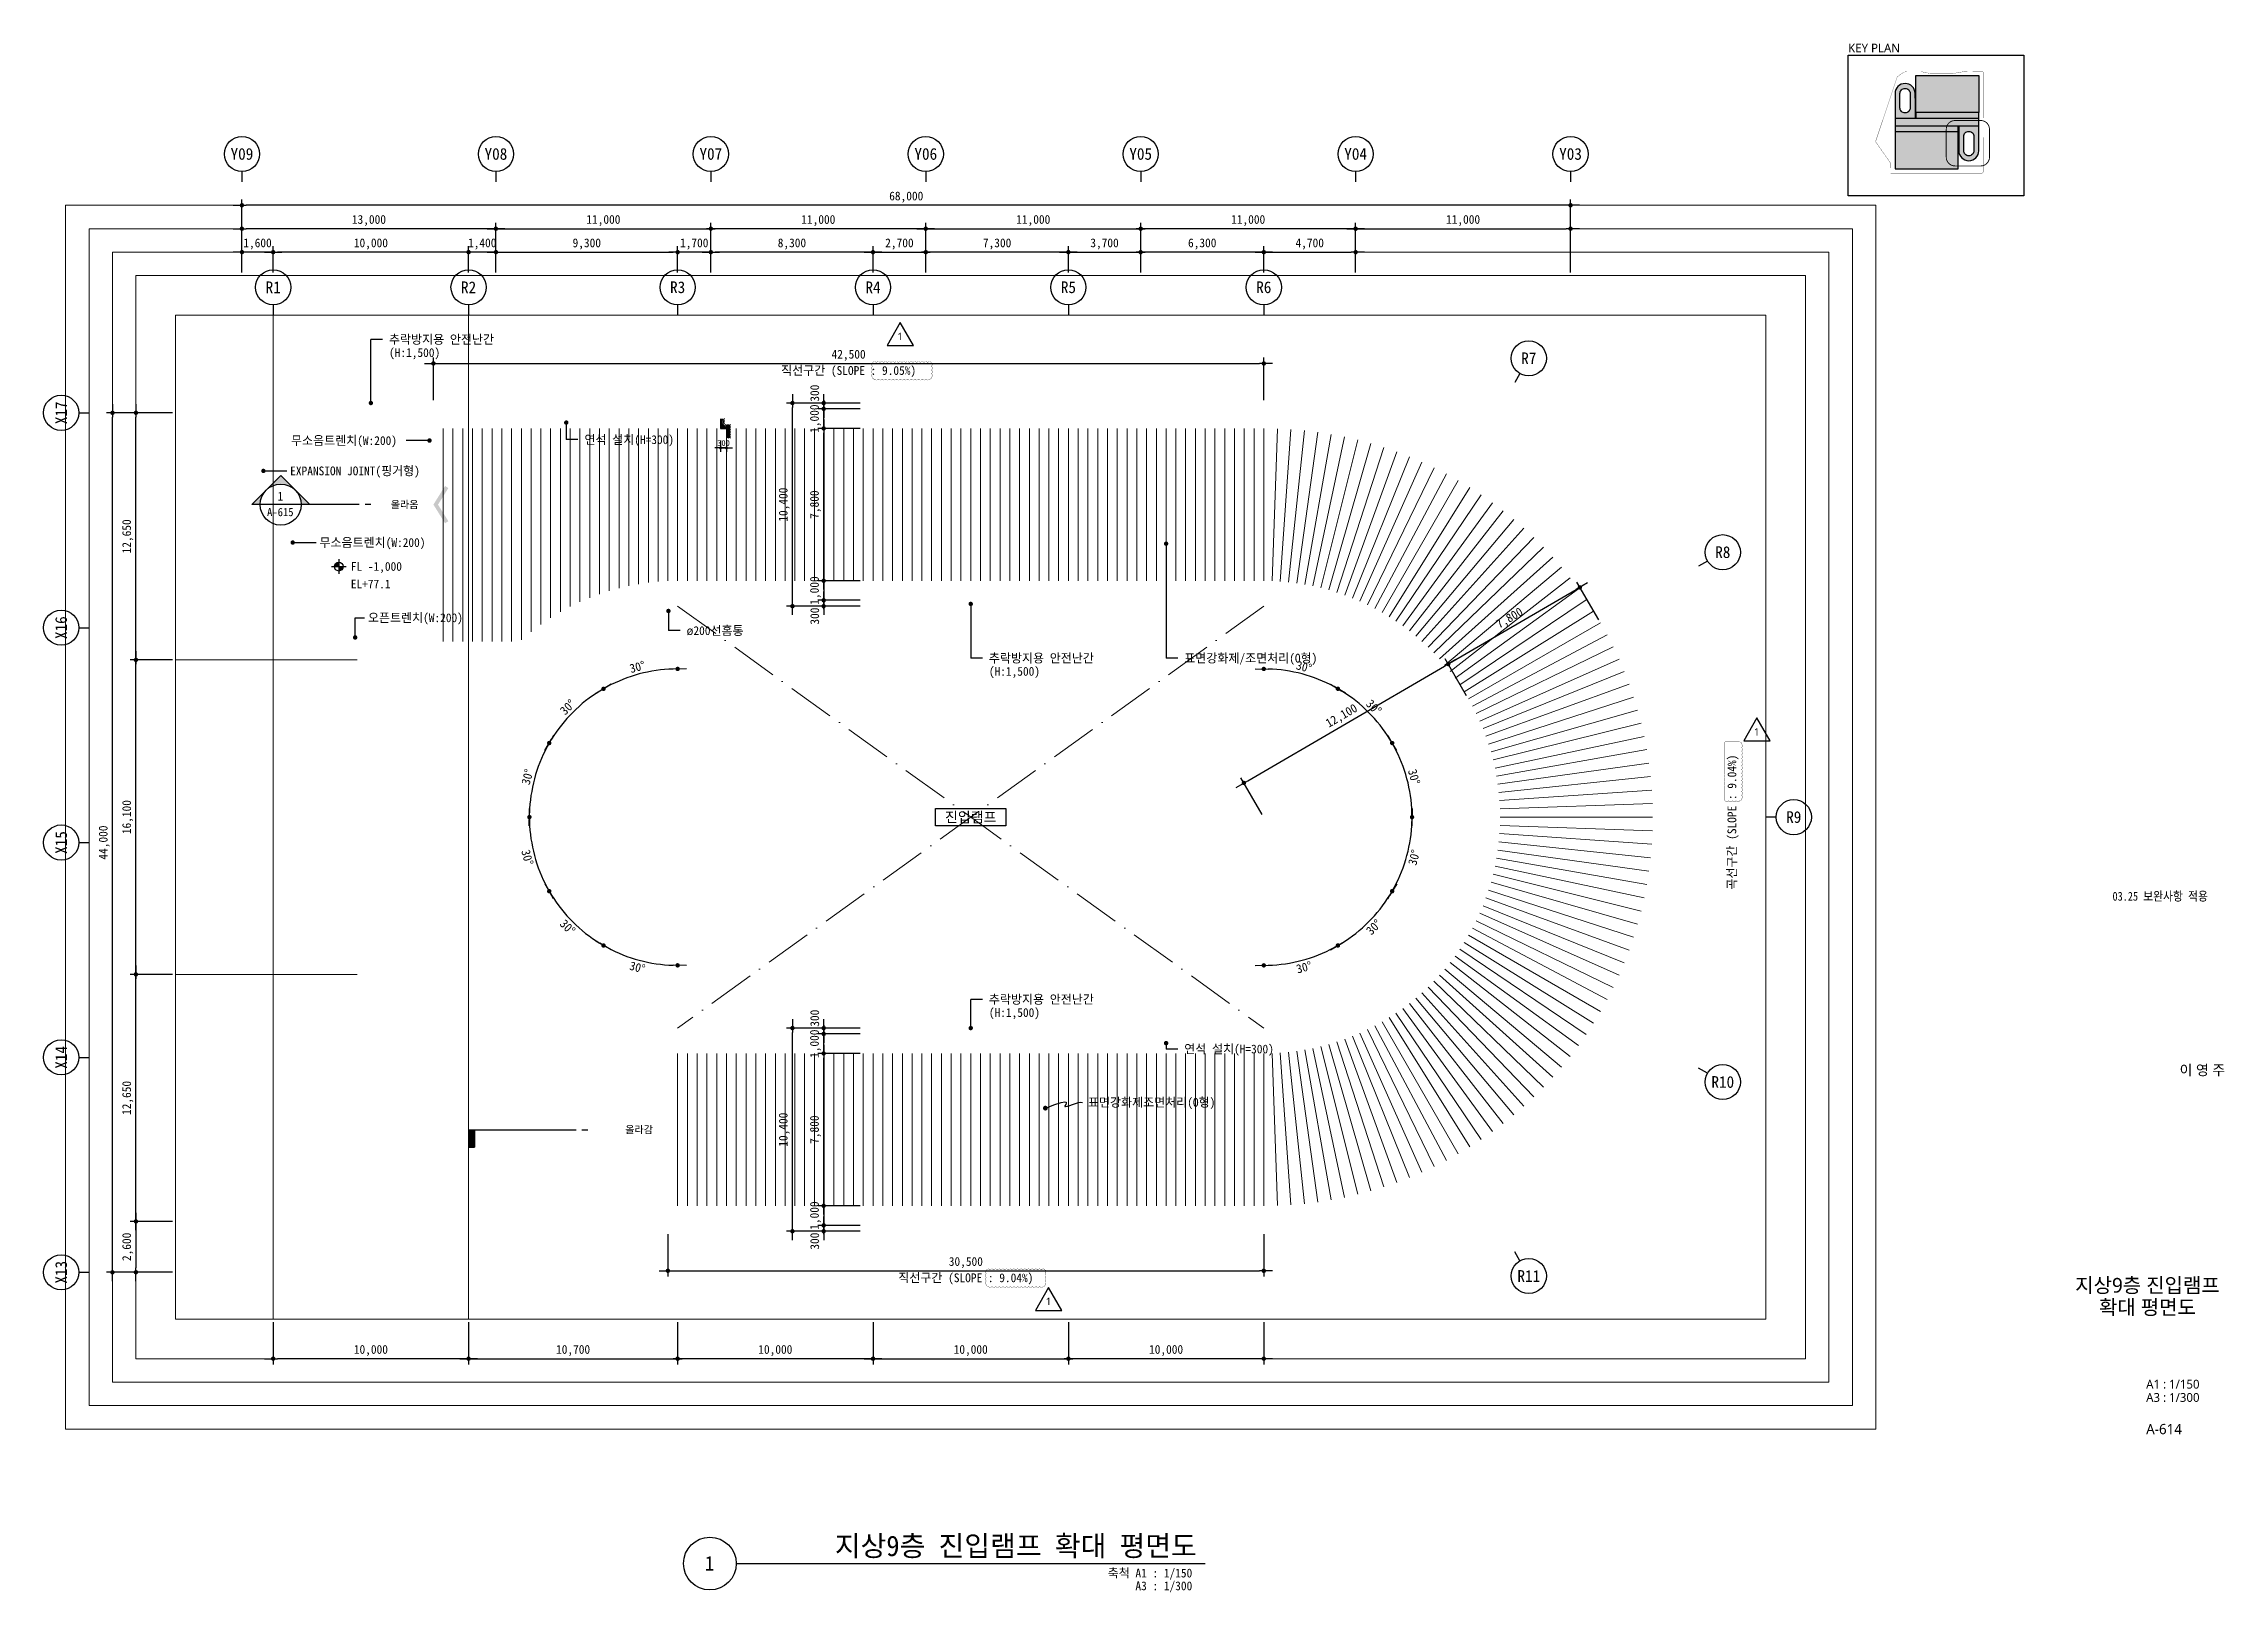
# Model space of a CAD drawing. Header units: millimetres. Extents: x 2292510 to 2787134, y 32296 to 526467.
# Drawn here: x 2675521 to 2787134, y 268976 to 348267 of the extents above; entities that cross this region are included whole.
import ezdxf
from ezdxf.enums import TextEntityAlignment as Align

# ---------------------------------------------------------------- set-up
doc = ezdxf.new("R2010")
doc.units = ezdxf.units.MM
doc.header["$LTSCALE"] = 200
doc.header["$MEASUREMENT"] = 0
for name, pattern in [('ACAD_ISO10W100', [18, 12, -3, 0, -3]), ('CEN', [62, 60, -1, 0, -1]), ('DASHDOTX2', [2, 1, -0.5, 0, -0.5]), ('PHANTOM', [63.5, 31.75, -6.35, 6.35, -6.35, 6.35, -6.35])]:
    doc.linetypes.add(name, pattern=pattern)
doc.layers.get('0').update_dxf_attribs({"linetype": 'CONTINUOUS'})
for name, color, linetype, lineweight in [('A-AXIS-BUBL', 7, 'CONTINUOUS', 25), ('A-BOND-LIN1', 4, 'DASHDOTX2', 25), ('A-BORD-TEXT', 3, 'CONTINUOUS', 25), ('A-CNTL', 1, 'CEN', 15), ('A-DIMS', 7, 'CONTINUOUS', 25), ('A-MKXS-LEAD', 7, 'CONTINUOUS', 25), ('A-MKXS-MAK1', 3, 'CONTINUOUS', 25), ('A-MKXS-MAK2', 3, 'DASHDOTX2', 25), ('A-MKXS-TEXT1', 3, 'CONTINUOUS', 25), ('A-MKXS-TEXT2', 7, 'CONTINUOUS', 25), ('A-MKXX-NAME', 3, 'CONTINUOUS', 25), ('A-MKXX-SYMB', 7, 'CONTINUOUS', 25), ('A-SSXS-PATT', 8, 'CONTINUOUS', 18), ('A-XXXX-HATC', 8, 'CONTINUOUS', 18), ('A-XXXX-OPEN', 1, 'ACAD_ISO10W100', 15), ('A-XXXX-SYMB', 7, 'CONTINUOUS', 25), ('A-XXXX-TXT1', 3, 'CONTINUOUS', 25), ('A-XXXX-TXT2', 3, 'CONTINUOUS', 25), ('REV-202205', 20, 'CONTINUOUS', 25)]:
    doc.layers.add(name, color=color, linetype=linetype, lineweight=lineweight)
doc.layers.add('A-ELEV-PATT', color=252, linetype='CONTINUOUS')
doc.layers.add('색상', color=7, linetype='CONTINUOUS')
doc.layers.add('A-XXXX-NPLT', color=144, linetype='CONTINUOUS', lineweight=15, plot=False)
doc.styles.add('HY울릉도L', font='')
doc.styles.add('돋움', font='')
doc.styles.add('돋움체', font='')
doc.styles.add('맑은고딕', font='malgun.ttf')
doc.styles.get('HY울릉도L').set_extended_font_data('HYwulM')
doc.styles.get('돋움').set_extended_font_data('DotumChe')
doc.styles.get('돋움체').set_extended_font_data('DotumChe')
doc.dimstyles.new('CDIM', dxfattribs={"dimtxt": 3, "dimasz": 1.5, "dimexe": 2, "dimexo": 1, "dimgap": 1, "dimtad": 1, "dimdec": 0, "dimrnd": 0.5, "dimzin": 0, "dimdsep": 32, "dimlunit": 6, "dimtxsty": 'HY울릉도L', "dimblk1": '_CIDOT', "dimblk2": '_CIDOT', "dimsah": 1, "dimcen": 5.5, "dimclrd": 2, "dimclre": 2, "dimclrt": 7, "dimadec": 0, "dimazin": 0, "dimtfac": 1, "dimtdec": 0, "dimtix": 1, "dimtmove": 2, "dimatfit": 1, "dimldrblk": '_CIDOT', "dimfxl": 1, "dimtolj": 1, "dimtzin": 0, "dimlwd": -1, "dimarcsym": 0})

msp = doc.modelspace()

# ---------------------------------------------------------------- texts
at = {"layer": 'A-BORD-TEXT', "style": '맑은고딕'}
msp.add_text('이 영 주', height=525, dxfattribs=at).set_placement((2787172.3, 295453.9), align=Align.RIGHT)
for s, p in [('지상9층 진입램프', (2783195.8, 284699.3)), ('확대 평면도', (2783195.8, 283574.3))]:
    msp.add_text(s, height=750, dxfattribs=at).set_placement(p, align=Align.MIDDLE_CENTER)
for s, height, p in [('A1 : 1/150', 450, (2783131.3, 279410.8)), ('A3 : 1/300', 450, (2783131.3, 278730.6)), ('A-614', 525, (2783131.3, 277075.1))]:
    msp.add_text(s, height=height, dxfattribs=at).set_placement(p)
at = {"layer": 'A-DIMS', "color": 3, "char_height": 450, "attachment_point": 5, "style": '돋움'}
for s, insert in [('직선구간 (SLOPE : 9.05%)', (2716720.8, 331472.7)), ('직선구간 (SLOPE : 9.04%)', (2722720.8, 285022.7))]:
    msp.add_mtext(s, dxfattribs=dict(at, insert=insert))
at = {"layer": 'A-DIMS', "color": 3, "insert": (2761988.9, 308409.6), "char_height": 450, "attachment_point": 5, "rotation": 90, "style": '돋움'}
msp.add_mtext('곡선구간 (SLOPE : 9.04%)', dxfattribs=at)
at = {"layer": 'A-MKXS-TEXT1', "style": '돋움체'}
for s, p in [('추락방지용 안전난간', (2693199.9, 333123.7)), ('(H:1,500)', (2693199.9, 332448.7)), ('무소음트렌치(W:200)', (2688181.8, 327944.4)), ('연석 설치(H=300)', (2703199.9, 327991)), ('EXPANSION JOINT(핑거형)', (2688140.6, 326390.9)), ('무소음트렌치(W:200)', (2689640.6, 322725)), ('오픈트렌치(W:200)', (2692120, 318873.8)), ('ø200선홈통', (2708426.9, 318214.5)), ('추락방지용 안전난간', (2723899.9, 316804.4)), ('표면강화제/조면처리(O형)', (2733899.9, 316804.4)), ('(H:1,500)', (2723899.9, 316129.4)), ('추락방지용 안전난간', (2723899.9, 299336)), ('(H:1,500)', (2723899.9, 298661)), ('연석 설치(H=300)', (2733899.9, 296795.1))]:
    msp.add_text(s, height=450, dxfattribs=at).set_placement(p, align=Align.MIDDLE_LEFT)
at = {"layer": 'A-MKXS-TEXT1', "style": '돋움체', "width": 0.9}
msp.add_text('03.25 보완사항 적용', height=450, dxfattribs=at).set_placement((2781409.2, 304615.1), align=Align.MIDDLE_LEFT)
at = {"layer": 'A-MKXS-TEXT2', "style": '돋움체'}
for s, height, p in [('1', 450, (2687643.1, 325098.3)), ('A-615', 420, (2687634.4, 324282.4))]:
    msp.add_text(s, height=height, dxfattribs=at).set_placement(p, align=Align.MIDDLE)
at = {"layer": 'A-MKXX-NAME', "style": '돋움체'}
msp.add_text('진입램프', height=525, dxfattribs=at).set_placement((2722970.8, 308665.5), align=Align.MIDDLE_CENTER)
at = {"layer": 'A-XXXX-TXT1', "style": '돋움체'}
msp.add_text('지상9층 진입램프 확대 평면도', height=1050, dxfattribs=at).set_placement((2734542, 270518.4), align=Align.BOTTOM_RIGHT)
msp.add_text('1', height=750, dxfattribs=at).set_placement((2709603.4, 270466.5), align=Align.MIDDLE)
for s, p in [('축척 A1 : 1/150', (2734308.4, 270192.1)), ('A3 : 1/300', (2734308.4, 269535.3))]:
    msp.add_text(s, height=450, dxfattribs=at).set_placement(p, align=Align.TOP_RIGHT)
at = {"layer": 'A-XXXX-TXT2', "style": '돋움체'}
for s, p in [('올라옴', (2693997.7, 324665.5)), ('올라감', (2705997.7, 292665.5))]:
    msp.add_text(s, height=375, dxfattribs=at).set_placement(p, align=Align.MIDDLE_CENTER)
for s, p in [('FL -1,000', (2691242.8, 321502.1)), ('EL+77.1', (2691242.8, 320602.1)), ('표면강화제조면처리(O형)', (2728970.8, 294063.7))]:
    msp.add_text(s, height=450, dxfattribs=at).set_placement(p, align=Align.MIDDLE_LEFT)

# ---------------------------------------------------------------- blocks, each defined once
blk = doc.blocks.new('_CIDOT')
at = {"color": 0, "linetype": 'ByBlock'}
blk.add_line((2, 0), (-1, 0), dxfattribs=at)
at = {"color": 0, "linetype": 'ByBlock', "const_width": 0.5}
blk.add_lwpolyline([(-0.25, 0, 1), (0.25, 0, 1)], format="xyb", close=True, dxfattribs=at)
blk = doc.blocks.new('*D21')
at = {"layer": 'A-DIMS', "lineweight": -2, "transparency": 16777216}
for p, q in [((2695471, 330016), (2695471, 332191)), ((2737971, 330016), (2737971, 332191))]:
    blk.add_line(p, q, dxfattribs=at)
at = {"layer": 'A-DIMS', "transparency": 16777216}
blk.add_line((2695696, 331891), (2737746, 331891), dxfattribs=at)
at = {"layer": 'A-DIMS', "transparency": 16777216, "xscale": 225, "yscale": 225, "zscale": 225, "rotation": 180}
blk.add_blockref('_CIDOT', (2695471, 331891), dxfattribs=at)
at = {"layer": 'A-DIMS', "transparency": 16777216, "xscale": 225, "yscale": 225, "zscale": 225}
blk.add_blockref('_CIDOT', (2737971, 331891), dxfattribs=at)
at = {"layer": 'A-DIMS', "color": 3, "transparency": 16777216, "insert": (2716721, 332308), "char_height": 450, "attachment_point": 5, "style": '돋움'}
blk.add_mtext('\\A1;42,500', dxfattribs=at)
blk = doc.blocks.new('*D22')
at = {"layer": 'A-DIMS', "lineweight": -2, "transparency": 16777216}
for p, q in [((2707471, 287316), (2707471, 285141)), ((2737971, 287316), (2737971, 285141))]:
    blk.add_line(p, q, dxfattribs=at)
at = {"layer": 'A-DIMS', "transparency": 16777216}
blk.add_line((2707696, 285441), (2737746, 285441), dxfattribs=at)
at = {"layer": 'A-DIMS', "transparency": 16777216, "xscale": 225, "yscale": 225, "zscale": 225, "rotation": 180}
blk.add_blockref('_CIDOT', (2707471, 285441), dxfattribs=at)
at = {"layer": 'A-DIMS', "transparency": 16777216, "xscale": 225, "yscale": 225, "zscale": 225}
blk.add_blockref('_CIDOT', (2737971, 285441), dxfattribs=at)
at = {"layer": 'A-DIMS', "color": 3, "transparency": 16777216, "insert": (2722721, 285858), "char_height": 450, "attachment_point": 5, "style": '돋움'}
blk.add_mtext('\\A1;30,500', dxfattribs=at)
blk = doc.blocks.new('*D23')
at = {"layer": 'A-DIMS', "transparency": 16777216}
blk.add_line((2737146, 310529), (2747214, 316390), dxfattribs=at)
at = {"layer": 'A-DIMS', "lineweight": -2, "transparency": 16777216}
for p, q in [((2748352, 314883), (2747258, 316763)), ((2737895, 308795), (2736801, 310675))]:
    blk.add_line(p, q, dxfattribs=at)
at = {"layer": 'A-DIMS', "transparency": 16777216, "xscale": 225, "yscale": 225, "zscale": 225}
for p, rotation in [((2747409, 316504), 30.20872829366266), ((2736952, 310416), 210.2087282936627)]:
    blk.add_blockref('_CIDOT', p, dxfattribs=dict(at, rotation=rotation))
at = {"layer": 'A-DIMS', "color": 3, "transparency": 16777216, "insert": (2741970, 313821), "char_height": 450, "attachment_point": 5, "rotation": 30.20873, "style": '돋움'}
blk.add_mtext('\\A1;12,100', dxfattribs=at)
blk = doc.blocks.new('*D24')
at = {"layer": 'A-DIMS', "lineweight": -2, "transparency": 16777216}
for p, q in [((2755118, 318765), (2753998, 320687)), ((2748352, 314883), (2747258, 316763))]:
    blk.add_line(p, q, dxfattribs=at)
at = {"layer": 'A-DIMS', "transparency": 16777216}
blk.add_line((2747603, 316617), (2753955, 320315), dxfattribs=at)
at = {"layer": 'A-DIMS', "transparency": 16777216, "xscale": 225, "yscale": 225, "zscale": 225}
for p, rotation in [((2754149, 320428), 30.20872829366266), ((2747409, 316504), 210.2087282936627)]:
    blk.add_blockref('_CIDOT', p, dxfattribs=dict(at, rotation=rotation))
at = {"layer": 'A-DIMS', "color": 3, "transparency": 16777216, "insert": (2750569, 318827), "char_height": 450, "attachment_point": 5, "rotation": 30.20873, "style": '돋움'}
blk.add_mtext('\\A1;7,800', dxfattribs=at)
blk = doc.blocks.new('키플랜')
h = blk.add_hatch(color=253)
h.dxf.hatch_style = 1
h.paths.add_polyline_path([(2774568, 480289), (2771341, 480289), (2771341, 478395), (2774568, 478395)])
h.paths.add_polyline_path([(2773504, 477401), (2770277, 477401), (2770277, 475508), (2773504, 475508)])
at = {"layer": '색상'}
h = blk.add_hatch(color=254, dxfattribs=at)
h.dxf.hatch_style = 1
h.paths.add_polyline_path([(2771305, 479360, 0.4142136), (2770791, 479874, 0.4142136), (2770277, 479360), (2770277, 479130), (2770277, 478104), (2771305, 478104)])
h.paths.add_polyline_path([(2770791, 478371, -0.4142136), (2770529, 478633), (2770529, 478863), (2770529, 479105), (2770529, 479360, -0.4142136), (2770791, 479622, -0.4142136), (2771053, 479360), (2771053, 479130), (2771053, 478887), (2771053, 478633, -0.4142136)], flags=16)
h.paths.add_polyline_path([(2774568, 478395), (2771341, 478395), (2771341, 478104), (2774568, 478104)])
h.paths.add_polyline_path([(2774568, 478104), (2770277, 478104), (2770277, 477692), (2774568, 477692)])
h.paths.add_polyline_path([(2773504, 477692), (2770277, 477692), (2770277, 477401), (2773504, 477401)])
h.paths.add_polyline_path([(2774568, 477692), (2773540, 477692), (2773540, 476933), (2773540, 476436, 0.4142136), (2774054, 475922, 0.4142136), (2774568, 476436), (2774568, 476691), (2774568, 476933)])
h.paths.add_polyline_path([(2774316, 477164), (2774316, 476933), (2774316, 476691), (2774316, 476436, -0.4142136), (2774054, 476175, -0.4142136), (2773792, 476436), (2773792, 476667), (2773792, 476909), (2773792, 477164, -0.4142136), (2774054, 477425, -0.4142136)], flags=16)
for p, q in [((2770277, 479360), (2770277, 479130)), ((2770277, 479130), (2770277, 477401)), ((2771305, 479360), (2771305, 478104)), ((2771305, 479130), (2771305, 479360)), ((2770277, 478104), (2774568, 478104)), ((2771341, 478395), (2771341, 478104)), ((2774568, 476933), (2774568, 478395)), ((2774568, 477692), (2770277, 477692)), ((2773504, 477401), (2773504, 477692)), ((2773540, 477692), (2773540, 476933)), ((2773540, 476933), (2773540, 476436)), ((2774568, 476691), (2774568, 476933)), ((2774568, 476436), (2774568, 476691))]:
    blk.add_line(p, q)
at = {"ltscale": 100}
blk.add_lwpolyline([(2776877, 481331), (2776877, 474131), (2767877, 474131), (2767877, 481331)], close=True, dxfattribs=at)
for points in [[(2771341, 480289), (2774568, 480289), (2774568, 478395), (2771341, 478395)], [(2770277, 475508), (2773504, 475508), (2773504, 477401), (2770277, 477401)]]:
    blk.add_lwpolyline(points, close=True)
for points in [[(2771053, 479360), (2771053, 479130), (2771053, 478887), (2771053, 478633, -0.4142136), (2770791, 478371, -0.4142136), (2770529, 478633), (2770529, 478863), (2770529, 479105), (2770529, 479360, -0.4142136), (2770791, 479622, -0.4142136), (2771053, 479360)], [(2774316, 477164), (2774316, 476933), (2774316, 476691), (2774316, 476436, -0.4142136), (2774054, 476175, -0.4142136), (2773792, 476436), (2773792, 476667), (2773792, 476909), (2773792, 477164, -0.4142136), (2774054, 477425, -0.4142136), (2774316, 477164)]]:
    blk.add_lwpolyline(points, format="xyb", close=True)
for centre, start, end in [((2770791, 479360), 90, 180), ((2770791, 479360), 0, 90), ((2774054, 476436), 180, 270), ((2774054, 476436), 270, 0)]:
    blk.add_arc(centre, 514, start, end)
at = {"layer": 'A-BOND-LIN1', "color": 1, "linetype": 'PHANTOM', "ltscale": 50, "const_width": 12.1}
blk.add_lwpolyline([(2769776, 478375), (2770390, 480216), (2770725, 480456), (2770888, 480481), (2771178, 480479), (2771412, 480480), (2771616, 480480), (2771953, 480412), (2772088, 480384), (2773224, 480382), (2773406, 480414), (2773657, 480458), (2773848, 480493), (2774735, 480509), (2774823, 480421), (2774822, 480396), (2774822, 480363), (2774822, 480274), (2774818, 478374), (2774803, 475348), (2774717, 475262), (2770054, 475262), (2770050, 475800), (2769281, 476896), (2769597, 477844), (2769731, 478244), (2769775, 478375)], close=True, dxfattribs=at)
at = {"ltscale": 100, "style": '맑은고딕'}
blk.add_text('KEY PLAN', height=450, dxfattribs=at).set_placement((2767877, 481331), align=Align.BOTTOM_LEFT)
blk = doc.blocks.new('*D100')
at = {"layer": 'A-DIMS', "lineweight": -2, "transparency": 16777216}
for p, q in [((2717321, 328566), (2715146, 328566)), ((2717321, 320766), (2715146, 320766))]:
    blk.add_line(p, q, dxfattribs=at)
at = {"layer": 'A-DIMS', "transparency": 16777216}
blk.add_line((2715446, 320991), (2715446, 328341), dxfattribs=at)
at = {"layer": 'A-DIMS', "transparency": 16777216, "xscale": 225, "yscale": 225, "zscale": 225}
for p, rotation in [((2715446, 328566), 90), ((2715446, 320766), 270)]:
    blk.add_blockref('_CIDOT', p, dxfattribs=dict(at, rotation=rotation))
at = {"layer": 'A-DIMS', "color": 3, "transparency": 16777216, "insert": (2715028, 324666), "char_height": 450, "attachment_point": 5, "rotation": 90, "style": '돋움'}
blk.add_mtext('\\A1;7,800', dxfattribs=at)
blk = doc.blocks.new('*D101')
at = {"layer": 'A-DIMS', "lineweight": -2, "transparency": 16777216}
for p, q in [((2717321, 320766), (2715146, 320766)), ((2717321, 319766), (2715146, 319766))]:
    blk.add_line(p, q, dxfattribs=at)
at = {"layer": 'A-DIMS', "transparency": 16777216}
for p, q in [((2715446, 320991), (2715446, 321216)), ((2715446, 320766), (2715446, 319766)), ((2715446, 319541), (2715446, 319316))]:
    blk.add_line(p, q, dxfattribs=at)
at = {"layer": 'A-DIMS', "transparency": 16777216, "xscale": 225, "yscale": 225, "zscale": 225}
for p, rotation in [((2715446, 320766), 270), ((2715446, 319766), 90)]:
    blk.add_blockref('_CIDOT', p, dxfattribs=dict(at, rotation=rotation))
at = {"layer": 'A-DIMS', "color": 3, "transparency": 16777216, "insert": (2715028, 320266), "char_height": 450, "attachment_point": 5, "rotation": 90, "style": '돋움'}
blk.add_mtext('\\A1;1,000', dxfattribs=at)
blk = doc.blocks.new('*D102')
at = {"layer": 'A-DIMS', "lineweight": -2, "transparency": 16777216}
for p, q in [((2717321, 329566), (2715146, 329566)), ((2717321, 328566), (2715146, 328566))]:
    blk.add_line(p, q, dxfattribs=at)
at = {"layer": 'A-DIMS', "transparency": 16777216}
for p, q in [((2715446, 329791), (2715446, 330016)), ((2715446, 328566), (2715446, 329566)), ((2715446, 328341), (2715446, 328116))]:
    blk.add_line(p, q, dxfattribs=at)
at = {"layer": 'A-DIMS', "transparency": 16777216, "xscale": 225, "yscale": 225, "zscale": 225}
for p, rotation in [((2715446, 329566), 270), ((2715446, 328566), 90)]:
    blk.add_blockref('_CIDOT', p, dxfattribs=dict(at, rotation=rotation))
at = {"layer": 'A-DIMS', "color": 3, "transparency": 16777216, "insert": (2715028, 329066), "char_height": 450, "attachment_point": 5, "rotation": 90, "style": '돋움'}
blk.add_mtext('\\A1;1,000', dxfattribs=at)
blk = doc.blocks.new('*D103')
at = {"layer": 'A-DIMS', "lineweight": -2, "transparency": 16777216}
for p, q in [((2717321, 329866), (2713546, 329866)), ((2717321, 319466), (2713546, 319466))]:
    blk.add_line(p, q, dxfattribs=at)
at = {"layer": 'A-DIMS', "transparency": 16777216}
blk.add_line((2713846, 319691), (2713846, 329641), dxfattribs=at)
at = {"layer": 'A-DIMS', "transparency": 16777216, "xscale": 225, "yscale": 225, "zscale": 225}
for p, rotation in [((2713846, 329866), 90), ((2713846, 319466), 270)]:
    blk.add_blockref('_CIDOT', p, dxfattribs=dict(at, rotation=rotation))
at = {"layer": 'A-DIMS', "color": 3, "transparency": 16777216, "insert": (2713428, 324666), "char_height": 450, "attachment_point": 5, "rotation": 90, "style": '돋움'}
blk.add_mtext('\\A1;10,400', dxfattribs=at)
blk = doc.blocks.new('*D108')
at = {"layer": 'A-DIMS', "transparency": 16777216}
blk.add_arc((2707971, 308666), 7587, 151.69917, 178.30083, dxfattribs=at)
at = {"layer": 'A-DIMS', "transparency": 16777216, "xscale": 225, "yscale": 225, "zscale": 225}
for p, rotation in [((2701400, 312459), 60.84958569895396), ((2700384, 308666), 269.150414301052)]:
    blk.add_blockref('_CIDOT', p, dxfattribs=dict(at, rotation=rotation))
at = {"layer": 'A-DIMS', "color": 3, "transparency": 16777216, "insert": (2700280, 310726), "char_height": 450, "attachment_point": 5, "rotation": 75, "style": '돋움'}
blk.add_mtext('\\A1;30°', dxfattribs=at)
blk = doc.blocks.new('*D109')
at = {"layer": 'A-DIMS', "transparency": 16777216}
blk.add_arc((2707971, 308666), 7587, 181.69917, 208.30083, dxfattribs=at)
at = {"layer": 'A-DIMS', "transparency": 16777216, "xscale": 225, "yscale": 225, "zscale": 225}
for p, rotation in [((2700384, 308666), 90.84958559932913), ((2701400, 304872), 299.1504144006787)]:
    blk.add_blockref('_CIDOT', p, dxfattribs=dict(at, rotation=rotation))
at = {"layer": 'A-DIMS', "color": 3, "transparency": 16777216, "insert": (2700280, 306605), "char_height": 450, "attachment_point": 5, "rotation": 285, "style": '돋움'}
blk.add_mtext('\\A1;30°', dxfattribs=at)
blk = doc.blocks.new('*D110')
at = {"layer": 'A-DIMS', "transparency": 16777216}
blk.add_arc((2707971, 308666), 7587, 121.69917, 148.30083, dxfattribs=at)
at = {"layer": 'A-DIMS', "transparency": 16777216, "xscale": 225, "yscale": 225, "zscale": 225}
for p, rotation in [((2704177, 315236), 30.84958559932721), ((2701400, 312459), 239.1504144006773)]:
    blk.add_blockref('_CIDOT', p, dxfattribs=dict(at, rotation=rotation))
at = {"layer": 'A-DIMS', "color": 3, "transparency": 16777216, "insert": (2702340, 314296), "char_height": 450, "attachment_point": 5, "rotation": 45, "style": '돋움'}
blk.add_mtext('\\A1;30°', dxfattribs=at)
blk = doc.blocks.new('*D111')
at = {"layer": 'A-DIMS', "transparency": 16777216}
blk.add_arc((2707971, 308666), 7587, 91.69917, 118.30083, dxfattribs=at)
at = {"layer": 'A-DIMS', "transparency": 16777216, "xscale": 225, "yscale": 225, "zscale": 225}
for p, rotation in [((2707971, 316253), 0.8495855993248681), ((2704177, 315236), 209.1504144006774)]:
    blk.add_blockref('_CIDOT', p, dxfattribs=dict(at, rotation=rotation))
at = {"layer": 'A-DIMS', "color": 3, "transparency": 16777216, "insert": (2705910, 316357), "char_height": 450, "attachment_point": 5, "rotation": 15, "style": '돋움'}
blk.add_mtext('\\A1;30°', dxfattribs=at)
blk = doc.blocks.new('*D112')
at = {"layer": 'A-DIMS', "transparency": 16777216}
blk.add_arc((2707971, 308666), 7587, 241.69917, 268.30083, dxfattribs=at)
at = {"layer": 'A-DIMS', "transparency": 16777216, "xscale": 225, "yscale": 225, "zscale": 225}
for p, rotation in [((2704177, 302095), 150.8495854996972), ((2707971, 301078), 359.1504145003018)]:
    blk.add_blockref('_CIDOT', p, dxfattribs=dict(at, rotation=rotation))
at = {"layer": 'A-DIMS', "color": 3, "transparency": 16777216, "insert": (2705910, 300974), "char_height": 450, "attachment_point": 5, "rotation": 345, "style": '돋움'}
blk.add_mtext('\\A1;30°', dxfattribs=at)
blk = doc.blocks.new('*D113')
at = {"layer": 'A-DIMS', "transparency": 16777216}
blk.add_arc((2707971, 308666), 7587, 211.69916, 238.30084, dxfattribs=at)
at = {"layer": 'A-DIMS', "transparency": 16777216, "xscale": 225, "yscale": 225, "zscale": 225}
for p, rotation in [((2701400, 304872), 120.8495812541462), ((2704177, 302095), 329.1504187458553)]:
    blk.add_blockref('_CIDOT', p, dxfattribs=dict(at, rotation=rotation))
at = {"layer": 'A-DIMS', "color": 3, "transparency": 16777216, "insert": (2702340, 303035), "char_height": 450, "attachment_point": 5, "rotation": 315, "style": '돋움'}
blk.add_mtext('\\A1;30°', dxfattribs=at)
blk = doc.blocks.new('*D145')
at = {"layer": 'A-DIMS', "lineweight": -2, "transparency": 16777216}
for p, q in [((2717321, 296566), (2715146, 296566)), ((2717321, 288766), (2715146, 288766))]:
    blk.add_line(p, q, dxfattribs=at)
at = {"layer": 'A-DIMS', "transparency": 16777216}
blk.add_line((2715446, 288991), (2715446, 296341), dxfattribs=at)
at = {"layer": 'A-DIMS', "transparency": 16777216, "xscale": 225, "yscale": 225, "zscale": 225}
for p, rotation in [((2715446, 296566), 90), ((2715446, 288766), 270)]:
    blk.add_blockref('_CIDOT', p, dxfattribs=dict(at, rotation=rotation))
at = {"layer": 'A-DIMS', "color": 3, "transparency": 16777216, "insert": (2715028, 292666), "char_height": 450, "attachment_point": 5, "rotation": 90, "style": '돋움'}
blk.add_mtext('\\A1;7,800', dxfattribs=at)
blk = doc.blocks.new('*D146')
at = {"layer": 'A-DIMS', "transparency": 16777216}
for p, q in [((2715446, 288991), (2715446, 289216)), ((2715446, 288766), (2715446, 287766)), ((2715446, 287541), (2715446, 287316))]:
    blk.add_line(p, q, dxfattribs=at)
at = {"layer": 'A-DIMS', "lineweight": -2, "transparency": 16777216}
for p, q in [((2717321, 288766), (2715146, 288766)), ((2717321, 287766), (2715146, 287766))]:
    blk.add_line(p, q, dxfattribs=at)
at = {"layer": 'A-DIMS', "transparency": 16777216, "xscale": 225, "yscale": 225, "zscale": 225}
for p, rotation in [((2715446, 288766), 270), ((2715446, 287766), 90)]:
    blk.add_blockref('_CIDOT', p, dxfattribs=dict(at, rotation=rotation))
at = {"layer": 'A-DIMS', "color": 3, "transparency": 16777216, "insert": (2715028, 288266), "char_height": 450, "attachment_point": 5, "rotation": 90, "style": '돋움'}
blk.add_mtext('\\A1;1,000', dxfattribs=at)
blk = doc.blocks.new('*D147')
at = {"layer": 'A-DIMS', "transparency": 16777216}
for p, q in [((2715446, 297791), (2715446, 298016)), ((2715446, 296566), (2715446, 297566)), ((2715446, 296341), (2715446, 296116))]:
    blk.add_line(p, q, dxfattribs=at)
at = {"layer": 'A-DIMS', "lineweight": -2, "transparency": 16777216}
for p, q in [((2717321, 297566), (2715146, 297566)), ((2717321, 296566), (2715146, 296566))]:
    blk.add_line(p, q, dxfattribs=at)
at = {"layer": 'A-DIMS', "transparency": 16777216, "xscale": 225, "yscale": 225, "zscale": 225}
for p, rotation in [((2715446, 297566), 270), ((2715446, 296566), 90)]:
    blk.add_blockref('_CIDOT', p, dxfattribs=dict(at, rotation=rotation))
at = {"layer": 'A-DIMS', "color": 3, "transparency": 16777216, "insert": (2715028, 297066), "char_height": 450, "attachment_point": 5, "rotation": 90, "style": '돋움'}
blk.add_mtext('\\A1;1,000', dxfattribs=at)
blk = doc.blocks.new('*D148')
at = {"layer": 'A-DIMS', "lineweight": -2, "transparency": 16777216}
for p, q in [((2717321, 297866), (2713546, 297866)), ((2717321, 287466), (2713546, 287466))]:
    blk.add_line(p, q, dxfattribs=at)
at = {"layer": 'A-DIMS', "transparency": 16777216}
blk.add_line((2713846, 287691), (2713846, 297641), dxfattribs=at)
at = {"layer": 'A-DIMS', "transparency": 16777216, "xscale": 225, "yscale": 225, "zscale": 225}
for p, rotation in [((2713846, 297866), 90), ((2713846, 287466), 270)]:
    blk.add_blockref('_CIDOT', p, dxfattribs=dict(at, rotation=rotation))
at = {"layer": 'A-DIMS', "color": 3, "transparency": 16777216, "insert": (2713428, 292666), "char_height": 450, "attachment_point": 5, "rotation": 90, "style": '돋움'}
blk.add_mtext('\\A1;10,400', dxfattribs=at)
blk = doc.blocks.new('*D185')
at = {"layer": 'A-DIMS', "transparency": 16777216}
blk.add_arc((2737971, 308666), 7587, 301.69917, 328.30083, dxfattribs=at)
at = {"layer": 'A-DIMS', "transparency": 16777216, "xscale": 225, "yscale": 225, "zscale": 225}
for p, rotation in [((2744541, 304872), 59.15041440067552), ((2741764, 302095), 210.8495855993253)]:
    blk.add_blockref('_CIDOT', p, dxfattribs=dict(at, rotation=rotation))
at = {"layer": 'A-DIMS', "color": 3, "transparency": 16777216, "insert": (2743601, 303035), "char_height": 450, "attachment_point": 5, "rotation": 45, "style": '돋움'}
blk.add_mtext('\\A1;30°', dxfattribs=at)
blk = doc.blocks.new('*D186')
at = {"layer": 'A-DIMS', "transparency": 16777216}
blk.add_arc((2737971, 308666), 7587, 271.69917, 298.30083, dxfattribs=at)
at = {"layer": 'A-DIMS', "transparency": 16777216, "xscale": 225, "yscale": 225, "zscale": 225}
for p, rotation in [((2741764, 302095), 29.15041450030208), ((2737971, 301078), 180.8495854996978)]:
    blk.add_blockref('_CIDOT', p, dxfattribs=dict(at, rotation=rotation))
at = {"layer": 'A-DIMS', "color": 3, "transparency": 16777216, "insert": (2740032, 300974), "char_height": 450, "attachment_point": 5, "rotation": 15, "style": '돋움'}
blk.add_mtext('\\A1;30°', dxfattribs=at)
blk = doc.blocks.new('*D187')
at = {"layer": 'A-DIMS', "transparency": 16777216}
blk.add_arc((2737971, 308666), 7587, 31.69917, 58.30083, dxfattribs=at)
at = {"layer": 'A-DIMS', "transparency": 16777216, "xscale": 225, "yscale": 225, "zscale": 225}
for p, rotation in [((2741764, 315236), 149.1504144006742), ((2744541, 312459), 300.8495855993236)]:
    blk.add_blockref('_CIDOT', p, dxfattribs=dict(at, rotation=rotation))
at = {"layer": 'A-DIMS', "color": 3, "transparency": 16777216, "insert": (2743601, 314296), "char_height": 450, "attachment_point": 5, "rotation": 315, "style": '돋움'}
blk.add_mtext('\\A1;30°', dxfattribs=at)
blk = doc.blocks.new('*D188')
at = {"layer": 'A-DIMS', "transparency": 16777216}
blk.add_arc((2737971, 308666), 7587, 61.69917, 88.30083, dxfattribs=at)
at = {"layer": 'A-DIMS', "transparency": 16777216, "xscale": 225, "yscale": 225, "zscale": 225}
for p, rotation in [((2737971, 316253), 179.1504144006755), ((2741764, 315236), 330.8495855993231)]:
    blk.add_blockref('_CIDOT', p, dxfattribs=dict(at, rotation=rotation))
at = {"layer": 'A-DIMS', "color": 3, "transparency": 16777216, "insert": (2740032, 316357), "char_height": 450, "attachment_point": 5, "rotation": 345, "style": '돋움'}
blk.add_mtext('\\A1;30°', dxfattribs=at)
blk = doc.blocks.new('*D189')
at = {"layer": 'A-DIMS', "transparency": 16777216}
blk.add_arc((2737971, 308666), 7587, 1.69917, 28.30083, dxfattribs=at)
at = {"layer": 'A-DIMS', "transparency": 16777216, "xscale": 225, "yscale": 225, "zscale": 225}
for p, rotation in [((2744541, 312459), 119.1504144006674), ((2745558, 308666), 270.8495855993203)]:
    blk.add_blockref('_CIDOT', p, dxfattribs=dict(at, rotation=rotation))
at = {"layer": 'A-DIMS', "color": 3, "transparency": 16777216, "insert": (2745662, 310726), "char_height": 450, "attachment_point": 5, "rotation": 285, "style": '돋움'}
blk.add_mtext('\\A1;30°', dxfattribs=at)
blk = doc.blocks.new('*D190')
at = {"layer": 'A-DIMS', "transparency": 16777216}
blk.add_arc((2737971, 308666), 7587, 331.69917, 358.30083, dxfattribs=at)
at = {"layer": 'A-DIMS', "transparency": 16777216, "xscale": 225, "yscale": 225, "zscale": 225}
for p, rotation in [((2745558, 308666), 89.15041440067117), ((2744541, 304872), 240.8495855993243)]:
    blk.add_blockref('_CIDOT', p, dxfattribs=dict(at, rotation=rotation))
at = {"layer": 'A-DIMS', "color": 3, "transparency": 16777216, "insert": (2745662, 306605), "char_height": 450, "attachment_point": 5, "rotation": 75, "style": '돋움'}
blk.add_mtext('\\A1;30°', dxfattribs=at)
blk = doc.blocks.new('*U164')
at = {"layer": 'A-SSXS-PATT'}
blk.add_line((0, -3900), (0, 3900), dxfattribs=at)
blk = doc.blocks.new('*U165')
at = {"color": 0, "linetype": 'ByBlock', "lineweight": -2, "transparency": 16777216}
for p, rotation in [((2609744, 413610), 7.99999999999998), ((2610298, 413678), 5.999999999999965), ((2610855, 413726), 4.000000000000041), ((2611412, 413756), 1.999999999999765), ((2606498, 412801), 19.99999999999998), ((2607027, 412982), 17.99999999999997), ((2607561, 413146), 15.99999999999997), ((2608100, 413290), 13.99999999999997), ((2608644, 413416), 11.99999999999999), ((2609192, 413522), 9.999999999999977), ((2604459, 411893), 28), ((2604957, 412146), 25.99999999999998), ((2605463, 412382), 23.99999999999997), ((2605977, 412600), 22), ((2603024, 411030), 34.00000000000001), ((2603492, 411334), 32), ((2603971, 411622), 29.99999999999999), ((2601686, 410022), 39.99999999999999), ((2602120, 410374), 37.99999999999999), ((2602566, 410710), 36.00000000000001), ((2600856, 409275), 43.99999999999999), ((2601265, 409656), 41.99999999999999), ((2600080, 408472), 47.99999999999999), ((2600461, 408880), 45.99999999999999), ((2599363, 407616), 51.99999999999999), ((2599714, 408050), 49.99999999999999), ((2598706, 406713), 56), ((2599027, 407170), 53.99999999999997), ((2598114, 405765), 59.99999999999999), ((2598402, 406244), 57.99999999999999), ((2597590, 404779), 63.99999999999999), ((2597844, 405277), 61.99999999999999), ((2597136, 403759), 68), ((2597354, 404273), 66), ((2596936, 403238), 70), ((2596591, 402176), 74), ((2596754, 402710), 72), ((2596320, 401092), 77.99999999999999), ((2596446, 401636), 75.99999999999997), ((2596214, 400544), 79.99999999999999), ((2596058, 399438), 83.99999999999999), ((2596127, 399992), 82), ((2596010, 398882), 86), ((2595971, 397766), 89.99999999999997), ((2595981, 398324), 87.99999999999999), ((2595981, 397207), 92), ((2596010, 396649), 93.99999999999999), ((2596058, 396093), 96), ((2596127, 395539), 98), ((2596214, 394987), 99.99999999999999), ((2596320, 394439), 102), ((2596446, 393895), 104), ((2596591, 393355), 106), ((2596754, 392821), 108), ((2596936, 392293), 110), ((2597136, 391772), 112), ((2597354, 391258), 114), ((2597590, 390752), 116), ((2597844, 390254), 118), ((2598114, 389766), 120), ((2598402, 389287), 122), ((2598706, 388818), 124), ((2599027, 388361), 126), ((2599363, 387915), 128), ((2599714, 387481), 130), ((2600080, 387059), 132), ((2600461, 386651), 134), ((2600856, 386256), 136), ((2601265, 385875), 138), ((2601686, 385509), 140), ((2602120, 385157), 142), ((2602566, 384821), 144), ((2603024, 384501), 146), ((2603492, 384197), 148), ((2603971, 383909), 150), ((2604459, 383638), 152), ((2604957, 383385), 154), ((2605463, 383149), 156), ((2605977, 382931), 158), ((2606498, 382730), 160), ((2607026, 382549), 162), ((2607561, 382385), 164), ((2608100, 382241), 166), ((2608644, 382115), 168.0000000000001), ((2609192, 382009), 170), ((2609744, 381921), 172), ((2610298, 381853), 174), ((2610855, 381805), 176.0000000000001), ((2611412, 381775), 178.0000000000001), ((2611971, 381766), 180)]:
    blk.add_blockref('*U164', p, dxfattribs=dict(at, rotation=rotation))
blk.add_blockref('*U164', (2611971, 413765), dxfattribs=at)
blk = doc.blocks.new('rampline_1')
at = {"layer": 'A-SSXS-PATT'}
for p, q in [((-42000, 9000), (-42000, 19901)), ((-41500, 9000), (-41500, 19901)), ((-41000, 9000), (-41000, 19901)), ((-40500, 9000), (-40500, 19901)), ((-40000, 9000), (-40000, 19901)), ((-39500, 9000), (-39500, 19901)), ((-39000, 9000), (-39000, 19901)), ((-38500, 9000), (-38500, 19901)), ((-38000, 9078), (-38000, 19901)), ((-37500, 9495), (-37500, 19901)), ((-37000, 9870), (-37000, 19901)), ((-36500, 10206), (-36500, 19901)), ((-36000, 10508), (-36000, 19901)), ((-35500, 10778), (-35500, 19901)), ((-35000, 11019), (-35000, 19901)), ((-34500, 11232), (-34500, 19901)), ((-34000, 11420), (-34000, 19901)), ((-33500, 11583), (-33500, 19901)), ((-33000, 11722), (-33000, 19901)), ((-32500, 11839), (-32500, 19901)), ((-32000, 11934), (-32000, 19901)), ((-31500, 12007), (-31500, 19901)), ((-31000, 12059), (-31000, 19901)), ((-30500, 12090), (-30500, 19901)), ((-30000, 12100), (-30000, 19900)), ((-29500, 12100), (-29500, 19900)), ((-29000, 12100), (-29000, 19900)), ((-28500, 12100), (-28500, 19900)), ((-28000, 12100), (-28000, 19900)), ((-27500, 12100), (-27500, 19900)), ((-27000, 12100), (-27000, 19900)), ((-26500, 12100), (-26500, 19900)), ((-26000, 12100), (-26000, 19900)), ((-25500, 12100), (-25500, 19900)), ((-25000, 12100), (-25000, 19900)), ((-24500, 12100), (-24500, 19900)), ((-24000, 12100), (-24000, 19900)), ((-23500, 12100), (-23500, 19900)), ((-23000, 12100), (-23000, 19900)), ((-22500, 12100), (-22500, 19900)), ((-22000, 12100), (-22000, 19900)), ((-21500, 12100), (-21500, 19900)), ((-21000, 12100), (-21000, 19900)), ((-20500, 12100), (-20500, 19900)), ((-20000, 12100), (-20000, 19900)), ((-19500, 12100), (-19500, 19900)), ((-19000, 12100), (-19000, 19900)), ((-18500, 12100), (-18500, 19900)), ((-18000, 12100), (-18000, 19900)), ((-17500, 12100), (-17500, 19900)), ((-17000, 12100), (-17000, 19900)), ((-16500, 12100), (-16500, 19900)), ((-16000, 12100), (-16000, 19900)), ((-15500, 12100), (-15500, 19900)), ((-15000, 12100), (-15000, 19900)), ((-14500, 12100), (-14500, 19900)), ((-14000, 12100), (-14000, 19900)), ((-13500, 12100), (-13500, 19900)), ((-13000, 12100), (-13000, 19900)), ((-12500, 12100), (-12500, 19900)), ((-12000, 12100), (-12000, 19900)), ((-11500, 12100), (-11500, 19900)), ((-11000, 12100), (-11000, 19900)), ((-10500, 12100), (-10500, 19900)), ((-10000, 12100), (-10000, 19900)), ((-9500, 12100), (-9500, 19900)), ((-9000, 12100), (-9000, 19900)), ((-8500, 12100), (-8500, 19900)), ((-8000, 12100), (-8000, 19900)), ((-7500, 12100), (-7500, 19900)), ((-7000, 12100), (-7000, 19900)), ((-6500, 12100), (-6500, 19900)), ((-6000, 12100), (-6000, 19900)), ((-5500, 12100), (-5500, 19900)), ((-5000, 12100), (-5000, 19900)), ((-4500, 12100), (-4500, 19900)), ((-4000, 12100), (-4000, 19900)), ((-3500, 12100), (-3500, 19900)), ((-3000, 12100), (-3000, 19900)), ((-2500, 12100), (-2500, 19900)), ((-2000, 12100), (-2000, 19900)), ((-1500, 12100), (-1500, 19900)), ((-1000, 12100), (-1000, 19900)), ((-500, 12100), (-500, 19900)), ((0, 12100), (0, 19900)), ((-30000, -12100), (-30000, -19900)), ((-29500, -12100), (-29500, -19900)), ((-29000, -12100), (-29000, -19900)), ((-28500, -12100), (-28500, -19900)), ((-28000, -12100), (-28000, -19900)), ((-27500, -12100), (-27500, -19900)), ((-27000, -12100), (-27000, -19900)), ((-26500, -12100), (-26500, -19900)), ((-26000, -12100), (-26000, -19900)), ((-25500, -12100), (-25500, -19900)), ((-25000, -12100), (-25000, -19900)), ((-24500, -12100), (-24500, -19900)), ((-24000, -12100), (-24000, -19900)), ((-23500, -12100), (-23500, -19900)), ((-23000, -12100), (-23000, -19900)), ((-22500, -12100), (-22500, -19900)), ((-22000, -12100), (-22000, -19900)), ((-21500, -12100), (-21500, -19900)), ((-21000, -12100), (-21000, -19900)), ((-20500, -12100), (-20500, -19900)), ((-20000, -12100), (-20000, -19900)), ((-19500, -12100), (-19500, -19900)), ((-19000, -12100), (-19000, -19900)), ((-18500, -12100), (-18500, -19900)), ((-18000, -12100), (-18000, -19900)), ((-17500, -12100), (-17500, -19900)), ((-17000, -12100), (-17000, -19900)), ((-16500, -12100), (-16500, -19900)), ((-16000, -12100), (-16000, -19900)), ((-15500, -12100), (-15500, -19900)), ((-15000, -12100), (-15000, -19900)), ((-14500, -12100), (-14500, -19900)), ((-14000, -12100), (-14000, -19900)), ((-13500, -12100), (-13500, -19900)), ((-13000, -12100), (-13000, -19900)), ((-12500, -12100), (-12500, -19900)), ((-12000, -12100), (-12000, -19900)), ((-11500, -12100), (-11500, -19900)), ((-11000, -12100), (-11000, -19900)), ((-10500, -12100), (-10500, -19900)), ((-10000, -12100), (-10000, -19900)), ((-9500, -12100), (-9500, -19900)), ((-9000, -12100), (-9000, -19900)), ((-8500, -12100), (-8500, -19900)), ((-8000, -12100), (-8000, -19900)), ((-7500, -12100), (-7500, -19900)), ((-7000, -12100), (-7000, -19900)), ((-6500, -12100), (-6500, -19900)), ((-6000, -12100), (-6000, -19900)), ((-5500, -12100), (-5500, -19900)), ((-5000, -12100), (-5000, -19900)), ((-4500, -12100), (-4500, -19900)), ((-4000, -12100), (-4000, -19900)), ((-3500, -12100), (-3500, -19900)), ((-3000, -12100), (-3000, -19900)), ((-2500, -12100), (-2500, -19900)), ((-2000, -12100), (-2000, -19900)), ((-1500, -12100), (-1500, -19900)), ((-1000, -12100), (-1000, -19900)), ((-500, -12100), (-500, -19900)), ((0, -12100), (0, -19900))]:
    blk.add_line(p, q, dxfattribs=at)
at = {"xscale": -1}
blk.add_blockref('*U165', (2611971, -397766), dxfattribs=at)
blk = doc.blocks.new('*D306')
at = {"layer": 'A-DIMS', "lineweight": -2, "transparency": 16777216}
for p, q in [((2717321, 329866), (2715146, 329866)), ((2717321, 329566), (2715146, 329566))]:
    blk.add_line(p, q, dxfattribs=at)
at = {"layer": 'A-DIMS', "transparency": 16777216}
for p, q in [((2715446, 330091), (2715446, 330316)), ((2715446, 329866), (2715446, 329566)), ((2715446, 329341), (2715446, 329116))]:
    blk.add_line(p, q, dxfattribs=at)
at = {"layer": 'A-DIMS', "transparency": 16777216, "xscale": 225, "yscale": 225, "zscale": 225}
for p, rotation in [((2715446, 329866), 270), ((2715446, 329566), 90)]:
    blk.add_blockref('_CIDOT', p, dxfattribs=dict(at, rotation=rotation))
at = {"layer": 'A-DIMS', "color": 3, "transparency": 16777216, "insert": (2714988, 330372), "char_height": 450, "attachment_point": 5, "rotation": 90, "style": '돋움'}
blk.add_mtext('\\A1;300', dxfattribs=at)
blk = doc.blocks.new('*D307')
at = {"layer": 'A-DIMS', "lineweight": -2, "transparency": 16777216}
for p, q in [((2717321, 319766), (2715146, 319766)), ((2717321, 319466), (2715146, 319466))]:
    blk.add_line(p, q, dxfattribs=at)
at = {"layer": 'A-DIMS', "transparency": 16777216}
for p, q in [((2715446, 319991), (2715446, 320216)), ((2715446, 319466), (2715446, 319766)), ((2715446, 319241), (2715446, 319016))]:
    blk.add_line(p, q, dxfattribs=at)
at = {"layer": 'A-DIMS', "transparency": 16777216, "xscale": 225, "yscale": 225, "zscale": 225}
for p, rotation in [((2715446, 319766), 270), ((2715446, 319466), 90)]:
    blk.add_blockref('_CIDOT', p, dxfattribs=dict(at, rotation=rotation))
at = {"layer": 'A-DIMS', "color": 3, "transparency": 16777216, "insert": (2714988, 318959), "char_height": 450, "attachment_point": 5, "rotation": 90, "style": '돋움'}
blk.add_mtext('\\A1;300', dxfattribs=at)
blk = doc.blocks.new('*D308')
at = {"layer": 'A-DIMS', "transparency": 16777216}
for p, q in [((2715446, 298091), (2715446, 298316)), ((2715446, 297866), (2715446, 297566)), ((2715446, 297341), (2715446, 297116))]:
    blk.add_line(p, q, dxfattribs=at)
at = {"layer": 'A-DIMS', "lineweight": -2, "transparency": 16777216}
for p, q in [((2717321, 297866), (2715146, 297866)), ((2717321, 297566), (2715146, 297566))]:
    blk.add_line(p, q, dxfattribs=at)
at = {"layer": 'A-DIMS', "transparency": 16777216, "xscale": 225, "yscale": 225, "zscale": 225}
for p, rotation in [((2715446, 297866), 270), ((2715446, 297566), 90)]:
    blk.add_blockref('_CIDOT', p, dxfattribs=dict(at, rotation=rotation))
at = {"layer": 'A-DIMS', "color": 3, "transparency": 16777216, "insert": (2714988, 298372), "char_height": 450, "attachment_point": 5, "rotation": 90, "style": '돋움'}
blk.add_mtext('\\A1;300', dxfattribs=at)
blk = doc.blocks.new('*D309')
at = {"layer": 'A-DIMS', "transparency": 16777216}
for p, q in [((2715446, 287991), (2715446, 288216)), ((2715446, 287466), (2715446, 287766)), ((2715446, 287241), (2715446, 287016))]:
    blk.add_line(p, q, dxfattribs=at)
at = {"layer": 'A-DIMS', "lineweight": -2, "transparency": 16777216}
for p, q in [((2717321, 287766), (2715146, 287766)), ((2717321, 287466), (2715146, 287466))]:
    blk.add_line(p, q, dxfattribs=at)
at = {"layer": 'A-DIMS', "transparency": 16777216, "xscale": 225, "yscale": 225, "zscale": 225}
for p, rotation in [((2715446, 287766), 270), ((2715446, 287466), 90)]:
    blk.add_blockref('_CIDOT', p, dxfattribs=dict(at, rotation=rotation))
at = {"layer": 'A-DIMS', "color": 3, "transparency": 16777216, "insert": (2714988, 286959), "char_height": 450, "attachment_point": 5, "rotation": 90, "style": '돋움'}
blk.add_mtext('\\A1;300', dxfattribs=at)
blk = doc.blocks.new('*D329')
at = {"layer": 'A-DIMS', "transparency": 16777216}
for p, q in [((2710021, 327566), (2709871, 327566)), ((2710471, 327566), (2710171, 327566)), ((2710621, 327566), (2710771, 327566))]:
    blk.add_line(p, q, dxfattribs=at)
at = {"layer": 'A-DIMS', "lineweight": -2, "transparency": 16777216}
for p, q in [((2710171, 327953), (2710171, 327366)), ((2710471, 327966), (2710471, 327366))]:
    blk.add_line(p, q, dxfattribs=at)
at = {"layer": 'A-DIMS', "transparency": 16777216, "xscale": 150, "yscale": 150, "zscale": 150}
blk.add_blockref('_CIDOT', (2710171, 327566), dxfattribs=at)
at = {"layer": 'A-DIMS', "transparency": 16777216, "xscale": 150, "yscale": 150, "zscale": 150, "rotation": 180}
blk.add_blockref('_CIDOT', (2710471, 327566), dxfattribs=at)
at = {"layer": 'A-DIMS', "color": 3, "transparency": 16777216, "insert": (2710321, 327817), "char_height": 300, "attachment_point": 5, "style": '돋움체'}
blk.add_mtext('\\A1;300', dxfattribs=at)
blk = doc.blocks.new('*D227')
at = {"layer": 'A-DIMS', "lineweight": -2, "transparency": 16777216}
for p, q in [((43241, 72425), (43241, 73775)), ((44941, 72425), (44941, 73775))]:
    blk.add_line(p, q, dxfattribs=at)
at = {"layer": 'A-DIMS', "transparency": 16777216}
for p, q in [((43016, 73475), (42791, 73475)), ((44941, 73475), (43241, 73475)), ((45166, 73475), (45391, 73475))]:
    blk.add_line(p, q, dxfattribs=at)
at = {"layer": 'A-DIMS', "transparency": 16777216, "xscale": 225, "yscale": 225, "zscale": 225}
blk.add_blockref('_CIDOT', (43241, 73475), dxfattribs=at)
at = {"layer": 'A-DIMS', "transparency": 16777216, "xscale": 225, "yscale": 225, "zscale": 225, "rotation": 180}
blk.add_blockref('_CIDOT', (44941, 73475), dxfattribs=at)
at = {"layer": 'A-DIMS', "color": 3, "transparency": 16777216, "insert": (44091, 73893), "char_height": 450, "attachment_point": 5, "style": '돋움'}
blk.add_mtext('\\A1;1,700', dxfattribs=at)
blk = doc.blocks.new('*D228')
at = {"layer": 'A-DIMS', "lineweight": -2, "transparency": 16777216}
for p, q in [((53241, 72425), (53241, 73775)), ((55941, 72425), (55941, 73775))]:
    blk.add_line(p, q, dxfattribs=at)
at = {"layer": 'A-DIMS', "transparency": 16777216}
blk.add_line((53466, 73475), (55716, 73475), dxfattribs=at)
at = {"layer": 'A-DIMS', "transparency": 16777216, "xscale": 225, "yscale": 225, "zscale": 225, "rotation": 180}
blk.add_blockref('_CIDOT', (53241, 73475), dxfattribs=at)
at = {"layer": 'A-DIMS', "transparency": 16777216, "xscale": 225, "yscale": 225, "zscale": 225}
blk.add_blockref('_CIDOT', (55941, 73475), dxfattribs=at)
at = {"layer": 'A-DIMS', "color": 3, "transparency": 16777216, "insert": (54591, 73893), "char_height": 450, "attachment_point": 5, "style": '돋움'}
blk.add_mtext('\\A1;2,700', dxfattribs=at)
blk = doc.blocks.new('*D229')
at = {"layer": 'A-DIMS', "lineweight": -2, "transparency": 16777216}
for p, q in [((63241, 72425), (63241, 73775)), ((66941, 72425), (66941, 73775))]:
    blk.add_line(p, q, dxfattribs=at)
at = {"layer": 'A-DIMS', "transparency": 16777216}
blk.add_line((63466, 73475), (66716, 73475), dxfattribs=at)
at = {"layer": 'A-DIMS', "transparency": 16777216, "xscale": 225, "yscale": 225, "zscale": 225, "rotation": 180}
blk.add_blockref('_CIDOT', (63241, 73475), dxfattribs=at)
at = {"layer": 'A-DIMS', "transparency": 16777216, "xscale": 225, "yscale": 225, "zscale": 225}
blk.add_blockref('_CIDOT', (66941, 73475), dxfattribs=at)
at = {"layer": 'A-DIMS', "color": 3, "transparency": 16777216, "insert": (65091, 73893), "char_height": 450, "attachment_point": 5, "style": '돋움'}
blk.add_mtext('\\A1;3,700', dxfattribs=at)
blk = doc.blocks.new('*D230')
at = {"layer": 'A-DIMS', "lineweight": -2, "transparency": 16777216}
for p, q in [((32541, 72425), (32541, 73775)), ((33941, 72425), (33941, 73775))]:
    blk.add_line(p, q, dxfattribs=at)
at = {"layer": 'A-DIMS', "transparency": 16777216}
for p, q in [((32316, 73475), (32091, 73475)), ((33941, 73475), (32541, 73475)), ((34166, 73475), (34391, 73475))]:
    blk.add_line(p, q, dxfattribs=at)
at = {"layer": 'A-DIMS', "transparency": 16777216, "xscale": 225, "yscale": 225, "zscale": 225}
blk.add_blockref('_CIDOT', (32541, 73475), dxfattribs=at)
at = {"layer": 'A-DIMS', "transparency": 16777216, "xscale": 225, "yscale": 225, "zscale": 225, "rotation": 180}
blk.add_blockref('_CIDOT', (33941, 73475), dxfattribs=at)
at = {"layer": 'A-DIMS', "color": 3, "transparency": 16777216, "insert": (33241, 73893), "char_height": 450, "attachment_point": 5, "style": '돋움'}
blk.add_mtext('\\A1;1,400', dxfattribs=at)
blk = doc.blocks.new('*D231')
at = {"layer": 'A-DIMS', "lineweight": -2, "transparency": 16777216}
for p, q in [((22541, 72425), (22541, 73775)), ((32541, 72425), (32541, 73775))]:
    blk.add_line(p, q, dxfattribs=at)
at = {"layer": 'A-DIMS', "transparency": 16777216}
blk.add_line((32316, 73475), (22766, 73475), dxfattribs=at)
at = {"layer": 'A-DIMS', "transparency": 16777216, "xscale": 225, "yscale": 225, "zscale": 225, "rotation": 180}
blk.add_blockref('_CIDOT', (22541, 73475), dxfattribs=at)
at = {"layer": 'A-DIMS', "transparency": 16777216, "xscale": 225, "yscale": 225, "zscale": 225}
blk.add_blockref('_CIDOT', (32541, 73475), dxfattribs=at)
at = {"layer": 'A-DIMS', "color": 3, "transparency": 16777216, "insert": (27541, 73893), "char_height": 450, "attachment_point": 5, "style": '돋움'}
blk.add_mtext('\\A1;10,000', dxfattribs=at)
blk = doc.blocks.new('*D232')
at = {"layer": 'A-DIMS', "lineweight": -2, "transparency": 16777216}
for p, q in [((20941, 72425), (20941, 73775)), ((22541, 72425), (22541, 73775))]:
    blk.add_line(p, q, dxfattribs=at)
at = {"layer": 'A-DIMS', "transparency": 16777216}
for p, q in [((20716, 73475), (20491, 73475)), ((22541, 73475), (20941, 73475)), ((22766, 73475), (22991, 73475))]:
    blk.add_line(p, q, dxfattribs=at)
at = {"layer": 'A-DIMS', "transparency": 16777216, "xscale": 225, "yscale": 225, "zscale": 225}
blk.add_blockref('_CIDOT', (20941, 73475), dxfattribs=at)
at = {"layer": 'A-DIMS', "transparency": 16777216, "xscale": 225, "yscale": 225, "zscale": 225, "rotation": 180}
blk.add_blockref('_CIDOT', (22541, 73475), dxfattribs=at)
at = {"layer": 'A-DIMS', "color": 3, "transparency": 16777216, "insert": (21741, 73893), "char_height": 450, "attachment_point": 5, "style": '돋움'}
blk.add_mtext('\\A1;1,600', dxfattribs=at)
blk = doc.blocks.new('*D233')
at = {"layer": 'A-DIMS', "lineweight": -2, "transparency": 16777216}
for p, q in [((17391, 36500), (15216, 36500)), ((17391, 23850), (15216, 23850))]:
    blk.add_line(p, q, dxfattribs=at)
at = {"layer": 'A-DIMS', "transparency": 16777216}
blk.add_line((15516, 24075), (15516, 36275), dxfattribs=at)
at = {"layer": 'A-DIMS', "transparency": 16777216, "xscale": 225, "yscale": 225, "zscale": 225}
for p, rotation in [((15516, 36500), 90), ((15516, 23850), 270)]:
    blk.add_blockref('_CIDOT', p, dxfattribs=dict(at, rotation=rotation))
at = {"layer": 'A-DIMS', "color": 3, "transparency": 16777216, "insert": (15098, 30175), "char_height": 450, "attachment_point": 5, "rotation": 90, "style": '돋움'}
blk.add_mtext('\\A1;12,650', dxfattribs=at)
blk = doc.blocks.new('*D234')
at = {"layer": 'A-DIMS', "lineweight": -2, "transparency": 16777216}
for p, q in [((17391, 52600), (15216, 52600)), ((17391, 36500), (15216, 36500))]:
    blk.add_line(p, q, dxfattribs=at)
at = {"layer": 'A-DIMS', "transparency": 16777216}
blk.add_line((15516, 36725), (15516, 52375), dxfattribs=at)
at = {"layer": 'A-DIMS', "transparency": 16777216, "xscale": 225, "yscale": 225, "zscale": 225}
for p, rotation in [((15516, 52600), 90), ((15516, 36500), 270)]:
    blk.add_blockref('_CIDOT', p, dxfattribs=dict(at, rotation=rotation))
at = {"layer": 'A-DIMS', "color": 3, "transparency": 16777216, "insert": (15098, 44550), "char_height": 450, "attachment_point": 5, "rotation": 90, "style": '돋움'}
blk.add_mtext('\\A1;16,100', dxfattribs=at)
blk = doc.blocks.new('*D235')
at = {"layer": 'A-DIMS', "lineweight": -2, "transparency": 16777216}
for p, q in [((17391, 65250), (15216, 65250)), ((17391, 52600), (15216, 52600))]:
    blk.add_line(p, q, dxfattribs=at)
at = {"layer": 'A-DIMS', "transparency": 16777216}
blk.add_line((15516, 52825), (15516, 65025), dxfattribs=at)
at = {"layer": 'A-DIMS', "transparency": 16777216, "xscale": 225, "yscale": 225, "zscale": 225}
for p, rotation in [((15516, 65250), 90), ((15516, 52600), 270)]:
    blk.add_blockref('_CIDOT', p, dxfattribs=dict(at, rotation=rotation))
at = {"layer": 'A-DIMS', "color": 3, "transparency": 16777216, "insert": (15098, 58925), "char_height": 450, "attachment_point": 5, "rotation": 90, "style": '돋움'}
blk.add_mtext('\\A1;12,650', dxfattribs=at)
blk = doc.blocks.new('*D236')
at = {"layer": 'A-DIMS', "lineweight": -2, "transparency": 16777216}
for p, q in [((17391, 23850), (15216, 23850)), ((17391, 21250), (15216, 21250))]:
    blk.add_line(p, q, dxfattribs=at)
at = {"layer": 'A-DIMS', "transparency": 16777216}
blk.add_line((15516, 23625), (15516, 21475), dxfattribs=at)
at = {"layer": 'A-DIMS', "transparency": 16777216, "xscale": 225, "yscale": 225, "zscale": 225}
for p, rotation in [((15516, 23850), 90), ((15516, 21250), 270)]:
    blk.add_blockref('_CIDOT', p, dxfattribs=dict(at, rotation=rotation))
at = {"layer": 'A-DIMS', "color": 3, "transparency": 16777216, "insert": (15098, 22550), "char_height": 450, "attachment_point": 5, "rotation": 90, "style": '돋움'}
blk.add_mtext('\\A1;2,600', dxfattribs=at)
blk = doc.blocks.new('*D237')
at = {"layer": 'A-DIMS', "lineweight": -2, "transparency": 16777216}
for p, q in [((17391, 65250), (14016, 65250)), ((17391, 21250), (14016, 21250))]:
    blk.add_line(p, q, dxfattribs=at)
at = {"layer": 'A-DIMS', "transparency": 16777216}
blk.add_line((14316, 21475), (14316, 65025), dxfattribs=at)
at = {"layer": 'A-DIMS', "transparency": 16777216, "xscale": 225, "yscale": 225, "zscale": 225}
for p, rotation in [((14316, 65250), 90), ((14316, 21250), 270)]:
    blk.add_blockref('_CIDOT', p, dxfattribs=dict(at, rotation=rotation))
at = {"layer": 'A-DIMS', "color": 3, "transparency": 16777216, "insert": (13898, 43250), "char_height": 450, "attachment_point": 5, "rotation": 90, "style": '돋움'}
blk.add_mtext('\\A1;44,000', dxfattribs=at)
blk = doc.blocks.new('*D238')
at = {"layer": 'A-DIMS', "lineweight": -2, "transparency": 16777216}
for p, q in [((20941, 72425), (20941, 76175)), ((88941, 72425), (88941, 76175))]:
    blk.add_line(p, q, dxfattribs=at)
at = {"layer": 'A-DIMS', "transparency": 16777216}
blk.add_line((88716, 75875), (21166, 75875), dxfattribs=at)
at = {"layer": 'A-DIMS', "transparency": 16777216, "xscale": 225, "yscale": 225, "zscale": 225, "rotation": 180}
blk.add_blockref('_CIDOT', (20941, 75875), dxfattribs=at)
at = {"layer": 'A-DIMS', "transparency": 16777216, "xscale": 225, "yscale": 225, "zscale": 225}
blk.add_blockref('_CIDOT', (88941, 75875), dxfattribs=at)
at = {"layer": 'A-DIMS', "color": 3, "transparency": 16777216, "insert": (54941, 76293), "char_height": 450, "attachment_point": 5, "style": '돋움'}
blk.add_mtext('\\A1;68,000', dxfattribs=at)
blk = doc.blocks.new('*D239')
at = {"layer": 'A-DIMS', "lineweight": -2, "transparency": 16777216}
for p, q in [((20941, 72425), (20941, 74975)), ((33941, 72425), (33941, 74975))]:
    blk.add_line(p, q, dxfattribs=at)
at = {"layer": 'A-DIMS', "transparency": 16777216}
blk.add_line((33716, 74675), (21166, 74675), dxfattribs=at)
at = {"layer": 'A-DIMS', "transparency": 16777216, "xscale": 225, "yscale": 225, "zscale": 225, "rotation": 180}
blk.add_blockref('_CIDOT', (20941, 74675), dxfattribs=at)
at = {"layer": 'A-DIMS', "transparency": 16777216, "xscale": 225, "yscale": 225, "zscale": 225}
blk.add_blockref('_CIDOT', (33941, 74675), dxfattribs=at)
at = {"layer": 'A-DIMS', "color": 3, "transparency": 16777216, "insert": (27441, 75093), "char_height": 450, "attachment_point": 5, "style": '돋움'}
blk.add_mtext('\\A1;13,000', dxfattribs=at)
blk = doc.blocks.new('*D240')
at = {"layer": 'A-DIMS', "lineweight": -2, "transparency": 16777216}
for p, q in [((33941, 72425), (33941, 74975)), ((44941, 72425), (44941, 74975))]:
    blk.add_line(p, q, dxfattribs=at)
at = {"layer": 'A-DIMS', "transparency": 16777216}
blk.add_line((34166, 74675), (44716, 74675), dxfattribs=at)
at = {"layer": 'A-DIMS', "transparency": 16777216, "xscale": 225, "yscale": 225, "zscale": 225, "rotation": 180}
blk.add_blockref('_CIDOT', (33941, 74675), dxfattribs=at)
at = {"layer": 'A-DIMS', "transparency": 16777216, "xscale": 225, "yscale": 225, "zscale": 225}
blk.add_blockref('_CIDOT', (44941, 74675), dxfattribs=at)
at = {"layer": 'A-DIMS', "color": 3, "transparency": 16777216, "insert": (39441, 75093), "char_height": 450, "attachment_point": 5, "style": '돋움'}
blk.add_mtext('\\A1;11,000', dxfattribs=at)
blk = doc.blocks.new('*D241')
at = {"layer": 'A-DIMS', "lineweight": -2, "transparency": 16777216}
for p, q in [((44941, 72425), (44941, 74975)), ((55941, 72425), (55941, 74975))]:
    blk.add_line(p, q, dxfattribs=at)
at = {"layer": 'A-DIMS', "transparency": 16777216}
blk.add_line((55716, 74675), (45166, 74675), dxfattribs=at)
at = {"layer": 'A-DIMS', "transparency": 16777216, "xscale": 225, "yscale": 225, "zscale": 225, "rotation": 180}
blk.add_blockref('_CIDOT', (44941, 74675), dxfattribs=at)
at = {"layer": 'A-DIMS', "transparency": 16777216, "xscale": 225, "yscale": 225, "zscale": 225}
blk.add_blockref('_CIDOT', (55941, 74675), dxfattribs=at)
at = {"layer": 'A-DIMS', "color": 3, "transparency": 16777216, "insert": (50441, 75093), "char_height": 450, "attachment_point": 5, "style": '돋움'}
blk.add_mtext('\\A1;11,000', dxfattribs=at)
blk = doc.blocks.new('*D242')
at = {"layer": 'A-DIMS', "lineweight": -2, "transparency": 16777216}
for p, q in [((55941, 72425), (55941, 74975)), ((66941, 72425), (66941, 74975))]:
    blk.add_line(p, q, dxfattribs=at)
at = {"layer": 'A-DIMS', "transparency": 16777216}
blk.add_line((56166, 74675), (66716, 74675), dxfattribs=at)
at = {"layer": 'A-DIMS', "transparency": 16777216, "xscale": 225, "yscale": 225, "zscale": 225, "rotation": 180}
blk.add_blockref('_CIDOT', (55941, 74675), dxfattribs=at)
at = {"layer": 'A-DIMS', "transparency": 16777216, "xscale": 225, "yscale": 225, "zscale": 225}
blk.add_blockref('_CIDOT', (66941, 74675), dxfattribs=at)
at = {"layer": 'A-DIMS', "color": 3, "transparency": 16777216, "insert": (61441, 75093), "char_height": 450, "attachment_point": 5, "style": '돋움'}
blk.add_mtext('\\A1;11,000', dxfattribs=at)
blk = doc.blocks.new('*D243')
at = {"layer": 'A-DIMS', "lineweight": -2, "transparency": 16777216}
for p, q in [((66941, 72425), (66941, 74975)), ((77941, 72425), (77941, 74975))]:
    blk.add_line(p, q, dxfattribs=at)
at = {"layer": 'A-DIMS', "transparency": 16777216}
blk.add_line((77716, 74675), (67166, 74675), dxfattribs=at)
at = {"layer": 'A-DIMS', "transparency": 16777216, "xscale": 225, "yscale": 225, "zscale": 225, "rotation": 180}
blk.add_blockref('_CIDOT', (66941, 74675), dxfattribs=at)
at = {"layer": 'A-DIMS', "transparency": 16777216, "xscale": 225, "yscale": 225, "zscale": 225}
blk.add_blockref('_CIDOT', (77941, 74675), dxfattribs=at)
at = {"layer": 'A-DIMS', "color": 3, "transparency": 16777216, "insert": (72441, 75093), "char_height": 450, "attachment_point": 5, "style": '돋움'}
blk.add_mtext('\\A1;11,000', dxfattribs=at)
blk = doc.blocks.new('*D244')
at = {"layer": 'A-DIMS', "lineweight": -2, "transparency": 16777216}
for p, q in [((77941, 72425), (77941, 74975)), ((88941, 72425), (88941, 74975))]:
    blk.add_line(p, q, dxfattribs=at)
at = {"layer": 'A-DIMS', "transparency": 16777216}
blk.add_line((78166, 74675), (88716, 74675), dxfattribs=at)
at = {"layer": 'A-DIMS', "transparency": 16777216, "xscale": 225, "yscale": 225, "zscale": 225, "rotation": 180}
blk.add_blockref('_CIDOT', (77941, 74675), dxfattribs=at)
at = {"layer": 'A-DIMS', "transparency": 16777216, "xscale": 225, "yscale": 225, "zscale": 225}
blk.add_blockref('_CIDOT', (88941, 74675), dxfattribs=at)
at = {"layer": 'A-DIMS', "color": 3, "transparency": 16777216, "insert": (83441, 75093), "char_height": 450, "attachment_point": 5, "style": '돋움'}
blk.add_mtext('\\A1;11,000', dxfattribs=at)
blk = doc.blocks.new('*D245')
at = {"layer": 'A-DIMS', "lineweight": -2, "transparency": 16777216}
for p, q in [((33941, 72425), (33941, 73775)), ((43241, 72425), (43241, 73775))]:
    blk.add_line(p, q, dxfattribs=at)
at = {"layer": 'A-DIMS', "transparency": 16777216}
blk.add_line((34166, 73475), (43016, 73475), dxfattribs=at)
at = {"layer": 'A-DIMS', "transparency": 16777216, "xscale": 225, "yscale": 225, "zscale": 225, "rotation": 180}
blk.add_blockref('_CIDOT', (33941, 73475), dxfattribs=at)
at = {"layer": 'A-DIMS', "transparency": 16777216, "xscale": 225, "yscale": 225, "zscale": 225}
blk.add_blockref('_CIDOT', (43241, 73475), dxfattribs=at)
at = {"layer": 'A-DIMS', "color": 3, "transparency": 16777216, "insert": (38591, 73893), "char_height": 450, "attachment_point": 5, "style": '돋움'}
blk.add_mtext('\\A1;9,300', dxfattribs=at)
blk = doc.blocks.new('*D246')
at = {"layer": 'A-DIMS', "lineweight": -2, "transparency": 16777216}
for p, q in [((44941, 72425), (44941, 73775)), ((53241, 72425), (53241, 73775))]:
    blk.add_line(p, q, dxfattribs=at)
at = {"layer": 'A-DIMS', "transparency": 16777216}
blk.add_line((53016, 73475), (45166, 73475), dxfattribs=at)
at = {"layer": 'A-DIMS', "transparency": 16777216, "xscale": 225, "yscale": 225, "zscale": 225, "rotation": 180}
blk.add_blockref('_CIDOT', (44941, 73475), dxfattribs=at)
at = {"layer": 'A-DIMS', "transparency": 16777216, "xscale": 225, "yscale": 225, "zscale": 225}
blk.add_blockref('_CIDOT', (53241, 73475), dxfattribs=at)
at = {"layer": 'A-DIMS', "color": 3, "transparency": 16777216, "insert": (49091, 73893), "char_height": 450, "attachment_point": 5, "style": '돋움'}
blk.add_mtext('\\A1;8,300', dxfattribs=at)
blk = doc.blocks.new('*D247')
at = {"layer": 'A-DIMS', "lineweight": -2, "transparency": 16777216}
for p, q in [((55941, 72425), (55941, 73775)), ((63241, 72425), (63241, 73775))]:
    blk.add_line(p, q, dxfattribs=at)
at = {"layer": 'A-DIMS', "transparency": 16777216}
blk.add_line((63016, 73475), (56166, 73475), dxfattribs=at)
at = {"layer": 'A-DIMS', "transparency": 16777216, "xscale": 225, "yscale": 225, "zscale": 225, "rotation": 180}
blk.add_blockref('_CIDOT', (55941, 73475), dxfattribs=at)
at = {"layer": 'A-DIMS', "transparency": 16777216, "xscale": 225, "yscale": 225, "zscale": 225}
blk.add_blockref('_CIDOT', (63241, 73475), dxfattribs=at)
at = {"layer": 'A-DIMS', "color": 3, "transparency": 16777216, "insert": (59591, 73893), "char_height": 450, "attachment_point": 5, "style": '돋움'}
blk.add_mtext('\\A1;7,300', dxfattribs=at)
blk = doc.blocks.new('*D248')
at = {"layer": 'A-DIMS', "lineweight": -2, "transparency": 16777216}
for p, q in [((66941, 72425), (66941, 73775)), ((73241, 72425), (73241, 73775))]:
    blk.add_line(p, q, dxfattribs=at)
at = {"layer": 'A-DIMS', "transparency": 16777216}
blk.add_line((73016, 73475), (67166, 73475), dxfattribs=at)
at = {"layer": 'A-DIMS', "transparency": 16777216, "xscale": 225, "yscale": 225, "zscale": 225, "rotation": 180}
blk.add_blockref('_CIDOT', (66941, 73475), dxfattribs=at)
at = {"layer": 'A-DIMS', "transparency": 16777216, "xscale": 225, "yscale": 225, "zscale": 225}
blk.add_blockref('_CIDOT', (73241, 73475), dxfattribs=at)
at = {"layer": 'A-DIMS', "color": 3, "transparency": 16777216, "insert": (70091, 73893), "char_height": 450, "attachment_point": 5, "style": '돋움'}
blk.add_mtext('\\A1;6,300', dxfattribs=at)
blk = doc.blocks.new('*D249')
at = {"layer": 'A-DIMS', "lineweight": -2, "transparency": 16777216}
for p, q in [((73241, 72425), (73241, 73775)), ((77941, 72425), (77941, 73775))]:
    blk.add_line(p, q, dxfattribs=at)
at = {"layer": 'A-DIMS', "transparency": 16777216}
blk.add_line((73466, 73475), (77716, 73475), dxfattribs=at)
at = {"layer": 'A-DIMS', "transparency": 16777216, "xscale": 225, "yscale": 225, "zscale": 225, "rotation": 180}
blk.add_blockref('_CIDOT', (73241, 73475), dxfattribs=at)
at = {"layer": 'A-DIMS', "transparency": 16777216, "xscale": 225, "yscale": 225, "zscale": 225}
blk.add_blockref('_CIDOT', (77941, 73475), dxfattribs=at)
at = {"layer": 'A-DIMS', "color": 3, "transparency": 16777216, "insert": (75591, 73893), "char_height": 450, "attachment_point": 5, "style": '돋움'}
blk.add_mtext('\\A1;4,700', dxfattribs=at)
blk = doc.blocks.new('*D250')
at = {"layer": 'A-DIMS', "lineweight": -2, "transparency": 16777216}
for p, q in [((43241, 18700), (43241, 16525)), ((53241, 18700), (53241, 16525))]:
    blk.add_line(p, q, dxfattribs=at)
at = {"layer": 'A-DIMS', "transparency": 16777216}
blk.add_line((53016, 16825), (43466, 16825), dxfattribs=at)
at = {"layer": 'A-DIMS', "transparency": 16777216, "xscale": 225, "yscale": 225, "zscale": 225, "rotation": 180}
blk.add_blockref('_CIDOT', (43241, 16825), dxfattribs=at)
at = {"layer": 'A-DIMS', "transparency": 16777216, "xscale": 225, "yscale": 225, "zscale": 225}
blk.add_blockref('_CIDOT', (53241, 16825), dxfattribs=at)
at = {"layer": 'A-DIMS', "color": 3, "transparency": 16777216, "insert": (48241, 17243), "char_height": 450, "attachment_point": 5, "style": '돋움'}
blk.add_mtext('\\A1;10,000', dxfattribs=at)
blk = doc.blocks.new('*D251')
at = {"layer": 'A-DIMS', "lineweight": -2, "transparency": 16777216}
for p, q in [((53241, 18700), (53241, 16525)), ((63241, 18700), (63241, 16525))]:
    blk.add_line(p, q, dxfattribs=at)
at = {"layer": 'A-DIMS', "transparency": 16777216}
blk.add_line((53466, 16825), (63016, 16825), dxfattribs=at)
at = {"layer": 'A-DIMS', "transparency": 16777216, "xscale": 225, "yscale": 225, "zscale": 225, "rotation": 180}
blk.add_blockref('_CIDOT', (53241, 16825), dxfattribs=at)
at = {"layer": 'A-DIMS', "transparency": 16777216, "xscale": 225, "yscale": 225, "zscale": 225}
blk.add_blockref('_CIDOT', (63241, 16825), dxfattribs=at)
at = {"layer": 'A-DIMS', "color": 3, "transparency": 16777216, "insert": (58241, 17243), "char_height": 450, "attachment_point": 5, "style": '돋움'}
blk.add_mtext('\\A1;10,000', dxfattribs=at)
blk = doc.blocks.new('*D252')
at = {"layer": 'A-DIMS', "lineweight": -2, "transparency": 16777216}
for p, q in [((63241, 18700), (63241, 16525)), ((73241, 18700), (73241, 16525))]:
    blk.add_line(p, q, dxfattribs=at)
at = {"layer": 'A-DIMS', "transparency": 16777216}
blk.add_line((73016, 16825), (63466, 16825), dxfattribs=at)
at = {"layer": 'A-DIMS', "transparency": 16777216, "xscale": 225, "yscale": 225, "zscale": 225, "rotation": 180}
blk.add_blockref('_CIDOT', (63241, 16825), dxfattribs=at)
at = {"layer": 'A-DIMS', "transparency": 16777216, "xscale": 225, "yscale": 225, "zscale": 225}
blk.add_blockref('_CIDOT', (73241, 16825), dxfattribs=at)
at = {"layer": 'A-DIMS', "color": 3, "transparency": 16777216, "insert": (68241, 17243), "char_height": 450, "attachment_point": 5, "style": '돋움'}
blk.add_mtext('\\A1;10,000', dxfattribs=at)
blk = doc.blocks.new('*D253')
at = {"layer": 'A-DIMS', "lineweight": -2, "transparency": 16777216}
for p, q in [((32541, 18700), (32541, 16525)), ((43241, 18700), (43241, 16525))]:
    blk.add_line(p, q, dxfattribs=at)
at = {"layer": 'A-DIMS', "transparency": 16777216}
blk.add_line((32766, 16825), (43016, 16825), dxfattribs=at)
at = {"layer": 'A-DIMS', "transparency": 16777216, "xscale": 225, "yscale": 225, "zscale": 225, "rotation": 180}
blk.add_blockref('_CIDOT', (32541, 16825), dxfattribs=at)
at = {"layer": 'A-DIMS', "transparency": 16777216, "xscale": 225, "yscale": 225, "zscale": 225}
blk.add_blockref('_CIDOT', (43241, 16825), dxfattribs=at)
at = {"layer": 'A-DIMS', "color": 3, "transparency": 16777216, "insert": (37891, 17243), "char_height": 450, "attachment_point": 5, "style": '돋움'}
blk.add_mtext('\\A1;10,700', dxfattribs=at)
blk = doc.blocks.new('*D226')
at = {"layer": 'A-DIMS', "lineweight": -2, "transparency": 16777216}
for p, q in [((22541, 18700), (22541, 16525)), ((32541, 18700), (32541, 16525))]:
    blk.add_line(p, q, dxfattribs=at)
at = {"layer": 'A-DIMS', "transparency": 16777216}
blk.add_line((32316, 16825), (22766, 16825), dxfattribs=at)
at = {"layer": 'A-DIMS', "transparency": 16777216, "xscale": 225, "yscale": 225, "zscale": 225, "rotation": 180}
blk.add_blockref('_CIDOT', (22541, 16825), dxfattribs=at)
at = {"layer": 'A-DIMS', "transparency": 16777216, "xscale": 225, "yscale": 225, "zscale": 225}
blk.add_blockref('_CIDOT', (32541, 16825), dxfattribs=at)
at = {"layer": 'A-DIMS', "color": 3, "transparency": 16777216, "insert": (27541, 17243), "char_height": 450, "attachment_point": 5, "style": '돋움'}
blk.add_mtext('\\A1;10,000', dxfattribs=at)
blk = doc.blocks.new('A$C098F3C96')
at = {"layer": 'REV-202205'}
blk.add_lwpolyline([(2252, 3900), (0, 0), (4504, 0)], close=True, dxfattribs=at)
at = {"layer": 'A-BORD-TEXT', "style": '맑은고딕'}
blk.add_text('1', height=1250, dxfattribs=at).set_placement((2227, 1534), align=Align.MIDDLE)
blk = doc.blocks.new('dim_진입램프')
for p, q in [((20941.3, 77600), (20941.3, 77075)), ((33941.3, 77600), (33941.3, 77075)), ((44941.3, 77600), (44941.3, 77075)), ((55941.3, 77600), (55941.3, 77075)), ((66941.3, 77600), (66941.3, 77075)), ((77941.3, 77600), (77941.3, 77075)), ((88941.3, 77600), (88941.3, 77075)), ((22541.3, 70775), (22541.3, 70250)), ((32541.3, 70775), (32541.3, 70250)), ((43241.3, 70775), (43241.3, 70250)), ((53241.3, 70775), (53241.3, 70250)), ((63241.3, 70775), (63241.3, 70250)), ((73241.3, 70775), (73241.3, 70250)), ((86353.7, 67261.5), (86091.3, 66806.9)), ((12591.3, 65250), (13116.3, 65250)), ((95952.8, 57662.5), (95498.1, 57400)), ((12591.3, 54250), (13116.3, 54250)), ((99466.2, 44550), (98941.3, 44550)), ((12591.3, 43250), (13116.3, 43250)), ((12591.3, 32250), (13116.3, 32250)), ((95952.8, 31437.5), (95498.1, 31700)), ((12591.3, 21250), (13116.3, 21250)), ((86353.7, 21838.5), (86091.3, 22293.1))]:
    blk.add_line(p, q)
at = {"layer": 'A-AXIS-BUBL', "ltscale": 0.2}
for centre in [(20941.3, 78500), (33941.3, 78500), (44941.3, 78500), (55941.3, 78500), (66941.3, 78500), (77941.3, 78500), (88941.3, 78500), (22541.3, 71675), (32541.3, 71675), (43241.3, 71675), (53241.3, 71675), (63241.3, 71675), (73241.3, 71675), (86803.8, 68040.9), (11691.3, 65250), (96732.2, 58112.5), (11691.3, 54250), (100366.3, 44550), (11691.3, 43250), (11691.3, 32250), (96732.2, 30987.5), (11691.3, 21250), (86803.8, 21059.1)]:
    blk.add_circle(centre, 900, dxfattribs=at)
at = {"layer": 'A-CNTL', "ltscale": 300}
for points in [[(22541.3, 70250), (22541.3, 18850)], [(32541.3, 70250), (32541.3, 18850)], [(17541.3, 52600), (26841.3, 52600)], [(17541.3, 36500), (26841.3, 36500)]]:
    blk.add_lwpolyline(points, dxfattribs=at)
at = {"layer": 'A-XXXX-NPLT'}
for points in [[(104566.3, 13225), (11916.3, 13225), (11916.3, 75875), (104566.3, 75875)], [(103366.3, 14425), (13116.3, 14425), (13116.3, 74675), (103366.3, 74675)], [(102166.3, 15625), (14316.3, 15625), (14316.3, 73475), (102166.3, 73475)], [(100966.3, 16825), (15516.3, 16825), (15516.3, 72275), (100966.3, 72275)], [(17541.3, 70250), (98941.3, 70250), (98941.3, 18850), (17541.3, 18850)]]:
    blk.add_lwpolyline(points, close=True, dxfattribs=at)
at = {"layer": 'A-XXXX-TXT2', "ltscale": 0.2, "style": '돋움체'}
for s, p in [('Y09', (20941.3, 78500)), ('Y08', (33941.3, 78500)), ('Y07', (44941.3, 78500)), ('Y06', (55941.3, 78500)), ('Y05', (66941.3, 78500)), ('Y04', (77941.3, 78500)), ('Y03', (88941.3, 78500)), ('R1', (22541.3, 71675)), ('R2', (32541.3, 71675)), ('R3', (43241.3, 71675)), ('R4', (53241.3, 71675)), ('R5', (63241.3, 71675)), ('R6', (73241.3, 71675)), ('R7', (86803.8, 68040.9)), ('R8', (96732.2, 58112.5)), ('R9', (100366.3, 44550)), ('R10', (96732.2, 30987.5)), ('R11', (86803.8, 21059.1))]:
    blk.add_text(s, height=600, dxfattribs=at).set_placement(p, align=Align.MIDDLE)
for s, p in [('X17', (11691.3, 65250)), ('X16', (11691.3, 54250)), ('X15', (11691.3, 43250)), ('X14', (11691.3, 32250)), ('X13', (11691.3, 21250))]:
    blk.add_text(s, height=600, rotation=90, dxfattribs=at).set_placement(p, align=Align.MIDDLE)
at = {"layer": 'A-DIMS'}
for base, p1, p2, angle, picture, middle in [((20941.3, 75875), (88941.3, 72275), (20941.3, 72275), 180, '*D238', (54941.3, 76292.8)), ((20941.3, 74675), (33941.3, 72275), (20941.3, 72275), 180, '*D239', (27441.3, 75092.8)), ((44941.3, 74675), (55941.3, 72275), (44941.3, 72275), 180, '*D241', (50441.3, 75092.8)), ((66941.3, 74675), (77941.3, 72275), (66941.3, 72275), 180, '*D243', (72441.3, 75092.8)), ((20941.3, 73475), (22541.3, 72275), (20941.3, 72275), 180, '*D232', (21741.3, 73892.8)), ((22541.3, 73475), (32541.3, 72275), (22541.3, 72275), 180, '*D231', (27541.3, 73892.8)), ((32541.3, 73475), (33941.3, 72275), (32541.3, 72275), 180, '*D230', (33241.3, 73892.8)), ((43241.3, 73475), (44941.3, 72275), (43241.3, 72275), 180, '*D227', (44091.3, 73892.8)), ((55941.3, 73475), (53241.3, 72275), (55941.3, 72275), 180, '*D228', (54591.3, 73892.8)), ((66941.3, 73475), (63241.3, 72275), (66941.3, 72275), 180, '*D229', (65091.3, 73892.8)), ((77941.3, 73475), (73241.3, 72275), (77941.3, 72275), 180, '*D249', (75591.3, 73892.8)), ((14316.3, 65250), (17541.3, 21250), (17541.3, 65250), 90, '*D237', (13898.4, 43250)), ((15516.3, 65250), (17541.3, 52600), (17541.3, 65250), 90, '*D235', (15098.4, 58925)), ((15516.3, 52600), (17541.3, 36500), (17541.3, 52600), 90, '*D234', (15098.4, 44550)), ((15516.3, 36500), (17541.3, 23850), (17541.3, 36500), 90, '*D233', (15098.4, 30175)), ((15516.3, 21250), (17541.3, 23850), (17541.3, 21250), 90, '*D236', (15098.4, 22550)), ((22541.3, 16825), (32541.3, 18850), (22541.3, 18850), 180, '*D226', (27541.3, 17242.8)), ((43241.3, 16825), (53241.3, 18850), (43241.3, 18850), 180, '*D250', (48241.3, 17242.8)), ((63241.3, 16825), (73241.3, 18850), (63241.3, 18850), 180, '*D252', (68241.3, 17242.8))]:
    dim = blk.add_linear_dim(base=base, p1=p1, p2=p2, angle=angle, dimstyle='CDIM', override={"dimscale": 150, "dimtxsty": '돋움', "dimclrd": 256, "dimclre": 256, "dimclrt": 3}, dxfattribs=at)
    dim.commit()
    dim.dimension.update_dxf_attribs({"geometry": picture, "text_midpoint": middle})
for base, p1, p2, picture, middle in [((44941.3, 74675), (33941.3, 72275), (44941.3, 72275), '*D240', (39441.3, 75092.8)), ((66941.3, 74675), (55941.3, 72275), (66941.3, 72275), '*D242', (61441.3, 75092.8)), ((88941.3, 74675), (77941.3, 72275), (88941.3, 72275), '*D244', (83441.3, 75092.8)), ((43241.3, 73475), (33941.3, 72275), (43241.3, 72275), '*D245', (38591.3, 73892.8)), ((44941.3, 73475), (53241.3, 72275), (44941.3, 72275), '*D246', (49091.3, 73892.8)), ((55941.3, 73475), (63241.3, 72275), (55941.3, 72275), '*D247', (59591.3, 73892.8)), ((66941.3, 73475), (73241.3, 72275), (66941.3, 72275), '*D248', (70091.3, 73892.8)), ((43241.3, 16825), (32541.3, 18850), (43241.3, 18850), '*D253', (37891.3, 17242.8)), ((63241.3, 16825), (53241.3, 18850), (63241.3, 18850), '*D251', (58241.3, 17242.8))]:
    dim = blk.add_linear_dim(base=base, p1=p1, p2=p2, dimstyle='CDIM', override={"dimscale": 150, "dimtxsty": '돋움', "dimclrd": 256, "dimclre": 256, "dimclrt": 3}, dxfattribs=at)
    dim.commit()
    dim.dimension.update_dxf_attribs({"geometry": picture, "text_midpoint": middle})

# ---------------------------------------------------------------- dimensions: what is measured, and where the dimension line sits
at = {"layer": 'A-DIMS'}
for base, line1, line2, override, picture, middle in [((2706653.2, 316137.5), ((2707970.8, 334365.5), (2707970.8, 282965.5)), ((2707970.8, 308665.5), (2695120.8, 330922.4)), {"dimscale": 150, "dimtxsty": '돋움', "dimclrd": 256, "dimclre": 256, "dimclrt": 3}, '*D111', (2705909.9, 316356.7)), ((2705375.8, 301535.8), ((2707970.8, 334365.5), (2707970.8, 282965.5)), ((2707970.8, 308665.5), (2695120.8, 286408.7)), {"dimscale": 150, "dimtad": 2, "dimtxsty": '돋움', "dimclrd": 256, "dimclre": 256, "dimclrt": 3}, '*D112', (2705909.9, 300974.3)), ((2739288.3, 301193.5), ((2737970.8, 334365.5), (2737970.8, 282965.5)), ((2737970.8, 308665.5), (2750820.8, 286408.7)), {"dimscale": 150, "dimtad": 2, "dimtxsty": '돋움', "dimclrd": 256, "dimclre": 256, "dimclrt": 3}, '*D186', (2740031.6, 300974.3)), ((2740565.7, 315795.2), ((2737970.8, 334365.5), (2737970.8, 282965.5)), ((2737970.8, 308665.5), (2750820.8, 330922.4)), {"dimscale": 150, "dimtxsty": '돋움', "dimclrd": 256, "dimclre": 256, "dimclrt": 3}, '*D188', (2740031.6, 316356.7)), ((2703093.8, 314477.7), ((2707970.8, 308665.5), (2695120.8, 330922.4)), ((2707970.8, 308665.5), (2685713.9, 321515.5)), {"dimscale": 150, "dimtxsty": '돋움', "dimclrd": 256, "dimclre": 256, "dimclrt": 3}, '*D110', (2702340.4, 314295.9)), ((2743782.9, 313542.5), ((2737970.8, 308665.5), (2750820.8, 330922.4)), ((2737970.8, 308665.5), (2760227.6, 321515.5)), {"dimscale": 150, "dimtxsty": '돋움', "dimclrd": 256, "dimclre": 256, "dimclrt": 3}, '*D187', (2743601.1, 314295.9)), ((2700841.1, 311260.5), ((2707970.8, 308665.5), (2682270.8, 308665.5)), ((2707970.8, 308665.5), (2685713.9, 321515.5)), {"dimscale": 150, "dimtxsty": '돋움', "dimclrd": 256, "dimclre": 256, "dimclrt": 3}, '*D108', (2700279.5, 310726.4)), ((2745442.7, 309983), ((2737970.8, 308665.5), (2760227.6, 321515.5)), ((2737970.8, 308665.5), (2763670.8, 308665.5)), {"dimscale": 150, "dimtxsty": '돋움', "dimclrd": 256, "dimclre": 256, "dimclrt": 3}, '*D189', (2745662, 310726.4)), ((2700498.8, 307348), ((2707970.8, 308665.5), (2685713.9, 295815.5)), ((2707970.8, 308665.5), (2682270.8, 308665.5)), {"dimscale": 150, "dimtad": 2, "dimtxsty": '돋움', "dimclrd": 256, "dimclre": 256, "dimclrt": 3}, '*D109', (2700279.5, 306604.6)), ((2702158.6, 303788.5), ((2707970.8, 308665.5), (2695120.8, 286408.7)), ((2707970.8, 308665.5), (2685713.9, 295815.5)), {"dimscale": 150, "dimtad": 2, "dimtxsty": '돋움', "dimclrd": 256, "dimclre": 256, "dimclrt": 3}, '*D113', (2702340.4, 303035.1)), ((2745100.4, 306070.5), ((2737970.8, 308665.5), (2760227.6, 295815.5)), ((2737970.8, 308665.5), (2763670.8, 308665.5)), {"dimscale": 150, "dimtad": 2, "dimtxsty": '돋움', "dimclrd": 256, "dimclre": 256, "dimclrt": 3}, '*D190', (2745662, 306604.6)), ((2742847.7, 302853.3), ((2737970.8, 308665.5), (2750820.8, 286408.7)), ((2737970.8, 308665.5), (2760227.6, 295815.5)), {"dimscale": 150, "dimtad": 2, "dimtxsty": '돋움', "dimclrd": 256, "dimclre": 256, "dimclrt": 3}, '*D185', (2743601.1, 303035.1))]:
    dim = msp.add_angular_dim_2l(base=base, line1=line1, line2=line2, dimstyle='CDIM', override=override, dxfattribs=at)
    dim.commit()
    dim.dimension.update_dxf_attribs({"geometry": picture, "text_midpoint": middle})
for base, p1, p2, angle, override, picture, middle in [((2737970.8, 331890.5), (2695470.8, 329865.5), (2737970.8, 329865.5), 180, {"dimscale": 150, "dimtxsty": '돋움', "dimclrd": 256, "dimclre": 256, "dimclrt": 3}, '*D21', (2716720.8, 332308.3)), ((2713845.8, 329865.5), (2717470.8, 319465.5), (2717470.8, 329865.5), 270, {"dimscale": 150, "dimtxsty": '돋움', "dimclrd": 256, "dimclre": 256, "dimclrt": 3}, '*D103', (2713427.9, 324665.5)), ((2715445.8, 329565.5), (2717470.8, 328565.5), (2717470.8, 329565.5), 270, {"dimscale": 150, "dimtxsty": '돋움', "dimclrd": 256, "dimclre": 256, "dimclrt": 3}, '*D102', (2715027.9, 329065.5)), ((2715445.8, 328565.5), (2717470.8, 320765.5), (2717470.8, 328565.5), 270, {"dimscale": 150, "dimtxsty": '돋움', "dimclrd": 256, "dimclre": 256, "dimclrt": 3}, '*D100', (2715027.9, 324665.5)), ((2710170.8, 327566.5), (2710470.8, 328065.5), (2710170.8, 328053.3), 180, {"dimscale": 100, "dimtxsty": '돋움체', "dimclrd": 256, "dimclre": 256, "dimclrt": 3}, '*D329', (2710320.8, 327816.7)), ((2715445.8, 319765.5), (2717470.8, 320765.5), (2717470.8, 319765.5), 270, {"dimscale": 150, "dimtxsty": '돋움', "dimclrd": 256, "dimclre": 256, "dimclrt": 3}, '*D101', (2715027.9, 320265.5)), ((2754149.4, 320428.2), (2748427.6, 314753.6), (2755193, 318635.6), 210.208728, {"dimscale": 150, "dimtxsty": '돋움', "dimclrd": 256, "dimclre": 256, "dimclrt": 3}, '*D24', (2750568.8, 318827)), ((2747408.7, 316503.6), (2737970.8, 308665.5), (2748427.6, 314753.6), 210.208728, {"dimscale": 150, "dimtxsty": '돋움', "dimclrd": 256, "dimclre": 256, "dimclrt": 3}, '*D23', (2741970, 313820.7)), ((2713845.8, 297865.5), (2717470.8, 287465.5), (2717470.8, 297865.5), 270, {"dimscale": 150, "dimtxsty": '돋움', "dimclrd": 256, "dimclre": 256, "dimclrt": 3}, '*D148', (2713427.9, 292665.5)), ((2715445.8, 297565.5), (2717470.8, 296565.5), (2717470.8, 297565.5), 270, {"dimscale": 150, "dimtxsty": '돋움', "dimclrd": 256, "dimclre": 256, "dimclrt": 3}, '*D147', (2715027.9, 297065.5)), ((2715445.8, 296565.5), (2717470.8, 288765.5), (2717470.8, 296565.5), 270, {"dimscale": 150, "dimtxsty": '돋움', "dimclrd": 256, "dimclre": 256, "dimclrt": 3}, '*D145', (2715027.9, 292665.5)), ((2715445.8, 287765.5), (2717470.8, 288765.5), (2717470.8, 287765.5), 270, {"dimscale": 150, "dimtxsty": '돋움', "dimclrd": 256, "dimclre": 256, "dimclrt": 3}, '*D146', (2715027.9, 288265.5)), ((2737970.8, 285440.5), (2707470.8, 287465.5), (2737970.8, 287465.5), 180, {"dimscale": 150, "dimtxsty": '돋움', "dimclrd": 256, "dimclre": 256, "dimclrt": 3}, '*D22', (2722720.8, 285858.3))]:
    dim = msp.add_linear_dim(base=base, p1=p1, p2=p2, angle=angle, dimstyle='CDIM', override=override, dxfattribs=at)
    dim.commit()
    dim.dimension.update_dxf_attribs({"geometry": picture, "text_midpoint": middle})
for base, p1, p2, angle, picture, middle in [((2715445.8, 329565.5), (2717470.8, 329865.5), (2717470.8, 329565.5), 270, '*D306', (2714988.5, 330372.1)), ((2715445.8, 319765.5), (2717470.8, 319465.5), (2717470.8, 319765.5), 90, '*D307', (2714988.5, 318958.9)), ((2715445.8, 297565.5), (2717470.8, 297865.5), (2717470.8, 297565.5), 270, '*D308', (2714988.5, 298372.1)), ((2715445.8, 287765.5), (2717470.8, 287465.5), (2717470.8, 287765.5), 90, '*D309', (2714988.5, 286958.9))]:
    dim = msp.add_linear_dim(base=base, p1=p1, p2=p2, angle=angle, dimstyle='CDIM', override={"dimscale": 150, "dimtxsty": '돋움', "dimclrd": 256, "dimclre": 256, "dimclrt": 3}, dxfattribs=at)
    dim.commit()
    dim.dimension.update_dxf_attribs({"geometry": picture, "text_midpoint": middle, "dimtype": 160})

# ---------------------------------------------------------------- hatches: boundary and pattern name
at = {"layer": 'A-ELEV-PATT'}
h = msp.add_hatch(color=256, dxfattribs=at)
h.dxf.hatch_style = 1
h.paths.add_polyline_path([(2696066.6, 325619.6), (2695470.8, 324665.5), (2696066.6, 323711.4), (2696236.3, 323817.3), (2695706.6, 324665.5), (2696236.3, 325513.7)])
at = {"layer": 'A-MKXS-MAK1'}
h = msp.add_hatch(color=256, dxfattribs=at)
h.paths.add_polyline_path([(2687655.7, 326150.4), (2688398.1, 325408, 0.41421356), (2686913.2, 325408)])
h.paths.add_polyline_path([(2688398.1, 325408), (2689140.6, 324665.5), (2688705.7, 324665.5, 0.19891237)])
h.paths.add_polyline_path([(2686913.2, 325408, 0.19891237), (2686605.7, 324665.5), (2686170.8, 324665.5)])
msp.add_hatch(color=256, dxfattribs=at).paths.add_polyline_path([(2697570.8, 291765.5), (2697270.8, 291765.5), (2697270.8, 292665.5), (2697570.8, 292665.5)])
at = {"layer": 'A-XXXX-HATC'}
h = msp.add_hatch(dxfattribs=at)
h.set_pattern_fill('BRICK', color=256, scale=60.000001, angle=90, style=0)
h.set_pattern_definition([(135, (2790803.6, 220702.09), (-42.426407, -42.426407), [])])
h.paths.add_polyline_path([(2710370.8, 328765.5), (2710670.8, 328765.5), (2710670.8, 328065.5), (2710470.8, 328065.5), (2710470.8, 328565.5), (2710170.8, 328565.5), (2710170.8, 329065.5), (2710370.8, 329065.8)])
at = {"layer": 'A-XXXX-SYMB'}
h = msp.add_hatch(color=256, dxfattribs=at)
h.paths.add_polyline_path([(2690627.2, 321716.7, 0.41421356), (2690402.2, 321491.7), (2690627.2, 321491.7)])
h.paths.add_polyline_path([(2690852.2, 321491.7), (2690627.2, 321491.7), (2690627.2, 321266.7, 0.41421356)])

# ---------------------------------------------------------------- linework, layer by layer
at = {"layer": 'A-MKXS-LEAD'}
for p, q in [((2692270.8, 329865.5), (2692270.8, 333123.7)), ((2692870.8, 333123.7), (2692270.8, 333123.7)), ((2702270.8, 328865.5), (2702270.8, 327991)), ((2695270.8, 327944.4), (2694069, 327944.4)), ((2702870.8, 327991), (2702270.8, 327991)), ((2686770.8, 326390.9), (2687972.5, 326390.9)), ((2688270.8, 322725), (2689472.5, 322725)), ((2732970.8, 322665.5), (2732970.8, 316807.4)), ((2707497.8, 319220.9), (2707497.8, 318214.5)), ((2722970.8, 319525.7), (2722970.8, 316807.4)), ((2691466.2, 317865.5), (2691466.2, 318873.8)), ((2691466.2, 318873.8), (2691938.5, 318873.8)), ((2708097.8, 318214.5), (2707497.8, 318214.5)), ((2723570.8, 316807.4), (2722970.8, 316807.4)), ((2733570.8, 316807.4), (2732970.8, 316807.4)), ((2722970.8, 297865.5), (2722970.8, 299336)), ((2723570.8, 299336), (2722970.8, 299336)), ((2732970.8, 297095), (2732970.8, 296795.1)), ((2733570.8, 296795.1), (2732970.8, 296795.1))]:
    msp.add_line(p, q, dxfattribs=at)
for points, const_width in [([(2692214.5, 329865.5, 1), (2692327, 329865.5, 1)], 112.5), ([(2702214.5, 328865.5, 1), (2702327, 328865.5, 1)], 112.5), ([(2695327, 327944.4, -1), (2695214.5, 327944.4, -1)], 112.5), ([(2686714.5, 326390.9, 1), (2686827, 326390.9, 1)], 112.5), ([(2688214.5, 322725, 1), (2688327, 322725, 1)], 112.5), ([(2732914.5, 322665.5, -1), (2733027, 322665.5, -1)], 112.5), ([(2707441.6, 319220.9, 1), (2707554.1, 319220.9, 1)], 112.5), ([(2722914.5, 319581.9, -1), (2723027, 319581.9, -1)], 112.5), ([(2691410, 317865.5, -1), (2691522.5, 317865.5, -1)], 112.5), ([(2722914.5, 297865.5, 1), (2723027, 297865.5, 1)], 112.5), ([(2732914.5, 297095, 1), (2733027, 297095, 1)], 112.5), ([(2726729.8, 293773.6, 1), (2726854.2, 293761.2, 1)], 120)]:
    msp.add_lwpolyline(points, format="xyb", close=True, dxfattribs=dict(at, const_width=const_width))
msp.add_lwpolyline([(2726792, 293767.4), (2727280.8, 293951.7), (2727599.3, 294051.2), (2727780.5, 294083.4), (2727857.5, 294066), (2727863.2, 294016.5), (2727830.8, 293952.4), (2727793.1, 293891.5), (2727783.3, 293851.1), (2727826.6, 293844.5), (2727917.2, 293866.5), (2728041.6, 293907.5), (2728186, 293958.1), (2728337.1, 294008.5), (2728481.1, 294049.3), (2728604.6, 294070.9), (2728693.9, 294063.7)], dxfattribs=at)
at = {"layer": 'A-MKXS-MAK1'}
for p, q in [((2686170.8, 324665.5), (2687655.7, 326150.4)), ((2689140.6, 324665.5), (2687655.7, 326150.4)), ((2691670.8, 324665.5), (2686170.8, 324665.5)), ((2692270.8, 324665.5), (2691970.8, 324665.5)), ((2697270.8, 292665.5), (2702770.8, 292665.5)), ((2697270.8, 292665.5), (2697270.8, 291765.5)), ((2697570.8, 292665.5), (2697570.8, 291765.5)), ((2703070.8, 292665.5), (2703370.8, 292665.5)), ((2697270.8, 291765.5), (2697570.8, 291765.5))]:
    msp.add_line(p, q, dxfattribs=at)
msp.add_circle((2687655.7, 324665.5), 1050, dxfattribs=at)
at = {"layer": 'A-MKXS-MAK2', "const_width": 45}
msp.add_lwpolyline([(2774661.1, 344329.8), (2773350.3, 344329.8, 0.41421356), (2772900.3, 343879.8), (2772900.3, 342453.7, 0.41421356), (2773350.3, 342003.7), (2774661.1, 342003.7, 0.41421356), (2775111.1, 342453.7), (2775111.1, 343879.8, 0.41421356)], format="xyb", close=True, dxfattribs=at)
at = {"layer": 'A-MKXX-SYMB'}
msp.add_lwpolyline([(2724770.8, 308215.5), (2721170.8, 308215.5), (2721170.8, 309115.5), (2724770.8, 309115.5)], close=True, dxfattribs=at)
at = {"layer": 'A-XXXX-OPEN'}
for p, q in [((2707970.8, 319465.5), (2737970.8, 297865.5)), ((2737970.8, 319465.5), (2707970.8, 297865.5))]:
    msp.add_line(p, q, dxfattribs=at)
at = {"layer": 'A-XXXX-SYMB'}
for p, q in [((2690252.2, 321491.7), (2691002.2, 321491.7)), ((2690627.2, 321866.7), (2690627.2, 321116.7)), ((2710970.8, 270450.5), (2734970.8, 270450.5))]:
    msp.add_line(p, q, dxfattribs=at)
msp.add_lwpolyline([(2710170.8, 329065.5), (2710170.8, 328565.5), (2710470.8, 328565.5), (2710470.8, 328065.5)], dxfattribs=at)
for centre, radius in [((2690627.2, 321491.7), 225), ((2709620.8, 270450.5), 1350)]:
    msp.add_circle(centre, radius, dxfattribs=at)
at = {"layer": 'REV-202205', "const_width": 15}
for points in [[(2717953.5, 331935.6, -0.52056705), (2718141, 331935.6, -0.52056705), (2718328.5, 331935.6, -0.52056705), (2718516, 331935.6, -0.52056705), (2718703.5, 331935.6, -0.52056705), (2718891, 331935.6, -0.52056705), (2719078.5, 331935.6, -0.52056705), (2719266, 331935.6, -0.52056705), (2719453.5, 331935.6, -0.52056705), (2719641, 331935.6, -0.52056705), (2719828.5, 331935.6, -0.52056705), (2720016, 331935.6, -0.52056705), (2720203.5, 331935.6, -0.52056705), (2720391, 331935.6, -0.52056705), (2720578.5, 331935.6, -0.52056705), (2720766, 331935.6, -0.52056705), (2720953.5, 331935.6, -0.52056705), (2720956.3, 331751, -0.52056705), (2720956.3, 331563.5, -0.52056705), (2720956.3, 331376, -0.52056705), (2720956.3, 331188.5, -0.52056705), (2720864.6, 331092.7, -0.52056705), (2720677.1, 331092.7, -0.52056705), (2720489.6, 331092.7, -0.52056705), (2720302.1, 331092.7, -0.52056705), (2720114.6, 331092.7, -0.52056705), (2719927.1, 331092.7, -0.52056705), (2719739.6, 331092.7, -0.52056705), (2719552.1, 331092.7, -0.52056705), (2719364.6, 331092.7, -0.52056705), (2719177.1, 331092.7, -0.52056705), (2718989.6, 331092.7, -0.52056705), (2718802.1, 331092.7, -0.52056705), (2718614.6, 331092.7, -0.52056705), (2718427.1, 331092.7, -0.52056705), (2718239.6, 331092.7, -0.52056705), (2718052.1, 331092.7, -0.52056705), (2717953.5, 331181.6, -0.52056705), (2717953.5, 331369.1, -0.52056705), (2717953.5, 331556.6, -0.52056705), (2717953.5, 331744.1, -0.52056705)], [(2761578.3, 309509.3, -0.52056705), (2761578.3, 309696.8, -0.52056705), (2761578.3, 309884.3, -0.52056705), (2761578.3, 310071.8, -0.52056705), (2761578.3, 310259.3, -0.52056705), (2761578.3, 310446.8, -0.52056705), (2761578.3, 310634.3, -0.52056705), (2761578.3, 310821.8, -0.52056705), (2761578.3, 311009.3, -0.52056705), (2761578.3, 311196.8, -0.52056705), (2761578.3, 311384.3, -0.52056705), (2761578.3, 311571.8, -0.52056705), (2761578.3, 311759.3, -0.52056705), (2761578.3, 311946.8, -0.52056705), (2761578.3, 312134.3, -0.52056705), (2761578.3, 312321.8, -0.52056705), (2761578.3, 312509.3, -0.52056705), (2761763, 312512.2, -0.52056705), (2761950.5, 312512.2, -0.52056705), (2762138, 312512.2, -0.52056705), (2762325.5, 312512.2, -0.52056705), (2762421.2, 312420.5, -0.52056705), (2762421.2, 312233, -0.52056705), (2762421.2, 312045.5, -0.52056705), (2762421.2, 311858, -0.52056705), (2762421.2, 311670.5, -0.52056705), (2762421.2, 311483, -0.52056705), (2762421.2, 311295.5, -0.52056705), (2762421.2, 311108, -0.52056705), (2762421.2, 310920.5, -0.52056705), (2762421.2, 310733, -0.52056705), (2762421.2, 310545.5, -0.52056705), (2762421.2, 310358, -0.52056705), (2762421.2, 310170.5, -0.52056705), (2762421.2, 309983, -0.52056705), (2762421.2, 309795.5, -0.52056705), (2762421.2, 309608, -0.52056705), (2762332.4, 309509.3, -0.52056705), (2762144.9, 309509.3, -0.52056705), (2761957.4, 309509.3, -0.52056705), (2761769.9, 309509.3, -0.52056705)], [(2723772.5, 285486.1, -0.52056705), (2723960, 285486.1, -0.52056705), (2724147.5, 285486.1, -0.52056705), (2724335, 285486.1, -0.52056705), (2724522.5, 285486.1, -0.52056705), (2724710, 285486.1, -0.52056705), (2724897.5, 285486.1, -0.52056705), (2725085, 285486.1, -0.52056705), (2725272.5, 285486.1, -0.52056705), (2725460, 285486.1, -0.52056705), (2725647.5, 285486.1, -0.52056705), (2725835, 285486.1, -0.52056705), (2726022.5, 285486.1, -0.52056705), (2726210, 285486.1, -0.52056705), (2726397.5, 285486.1, -0.52056705), (2726585, 285486.1, -0.52056705), (2726772.5, 285486.1, -0.52056705), (2726775.4, 285301.5, -0.52056705), (2726775.4, 285114, -0.52056705), (2726775.4, 284926.5, -0.52056705), (2726775.4, 284739, -0.52056705), (2726683.7, 284643.2, -0.52056705), (2726496.2, 284643.2, -0.52056705), (2726308.7, 284643.2, -0.52056705), (2726121.2, 284643.2, -0.52056705), (2725933.7, 284643.2, -0.52056705), (2725746.2, 284643.2, -0.52056705), (2725558.7, 284643.2, -0.52056705), (2725371.2, 284643.2, -0.52056705), (2725183.7, 284643.2, -0.52056705), (2724996.2, 284643.2, -0.52056705), (2724808.7, 284643.2, -0.52056705), (2724621.2, 284643.2, -0.52056705), (2724433.7, 284643.2, -0.52056705), (2724246.2, 284643.2, -0.52056705), (2724058.7, 284643.2, -0.52056705), (2723871.2, 284643.2, -0.52056705), (2723772.5, 284732.1, -0.52056705), (2723772.5, 284919.6, -0.52056705), (2723772.5, 285107.1, -0.52056705), (2723772.5, 285294.6, -0.52056705)]]:
    msp.add_lwpolyline(points, format="xyb", close=True, dxfattribs=at)

# ---------------------------------------------------------------- block references
for name, p in [('키플랜', (0, -133650)), ('dim_진입램프', (2664729.5, 264115.5)), ('rampline_1', (2737970.8, 308665.5))]:
    msp.add_blockref(name, p)
at = {"xscale": 0.3000000000000004, "yscale": 0.3000000000000004, "zscale": 0.3000000000000004}
for p in [(2718691.3, 332816.5), (2762531.2, 312571.8), (2726284.3, 283414.5)]:
    msp.add_blockref('A$C098F3C96', p, dxfattribs=at)

msp.set_redraw_order([(e.dxf.handle, doc.entitydb.next_handle()) for e in msp.query("TEXT MTEXT ATTDEF DIMENSION ARC_DIMENSION")])  # texts and dimensions are drawn at this point

doc.saveas('drawing.dxf')
